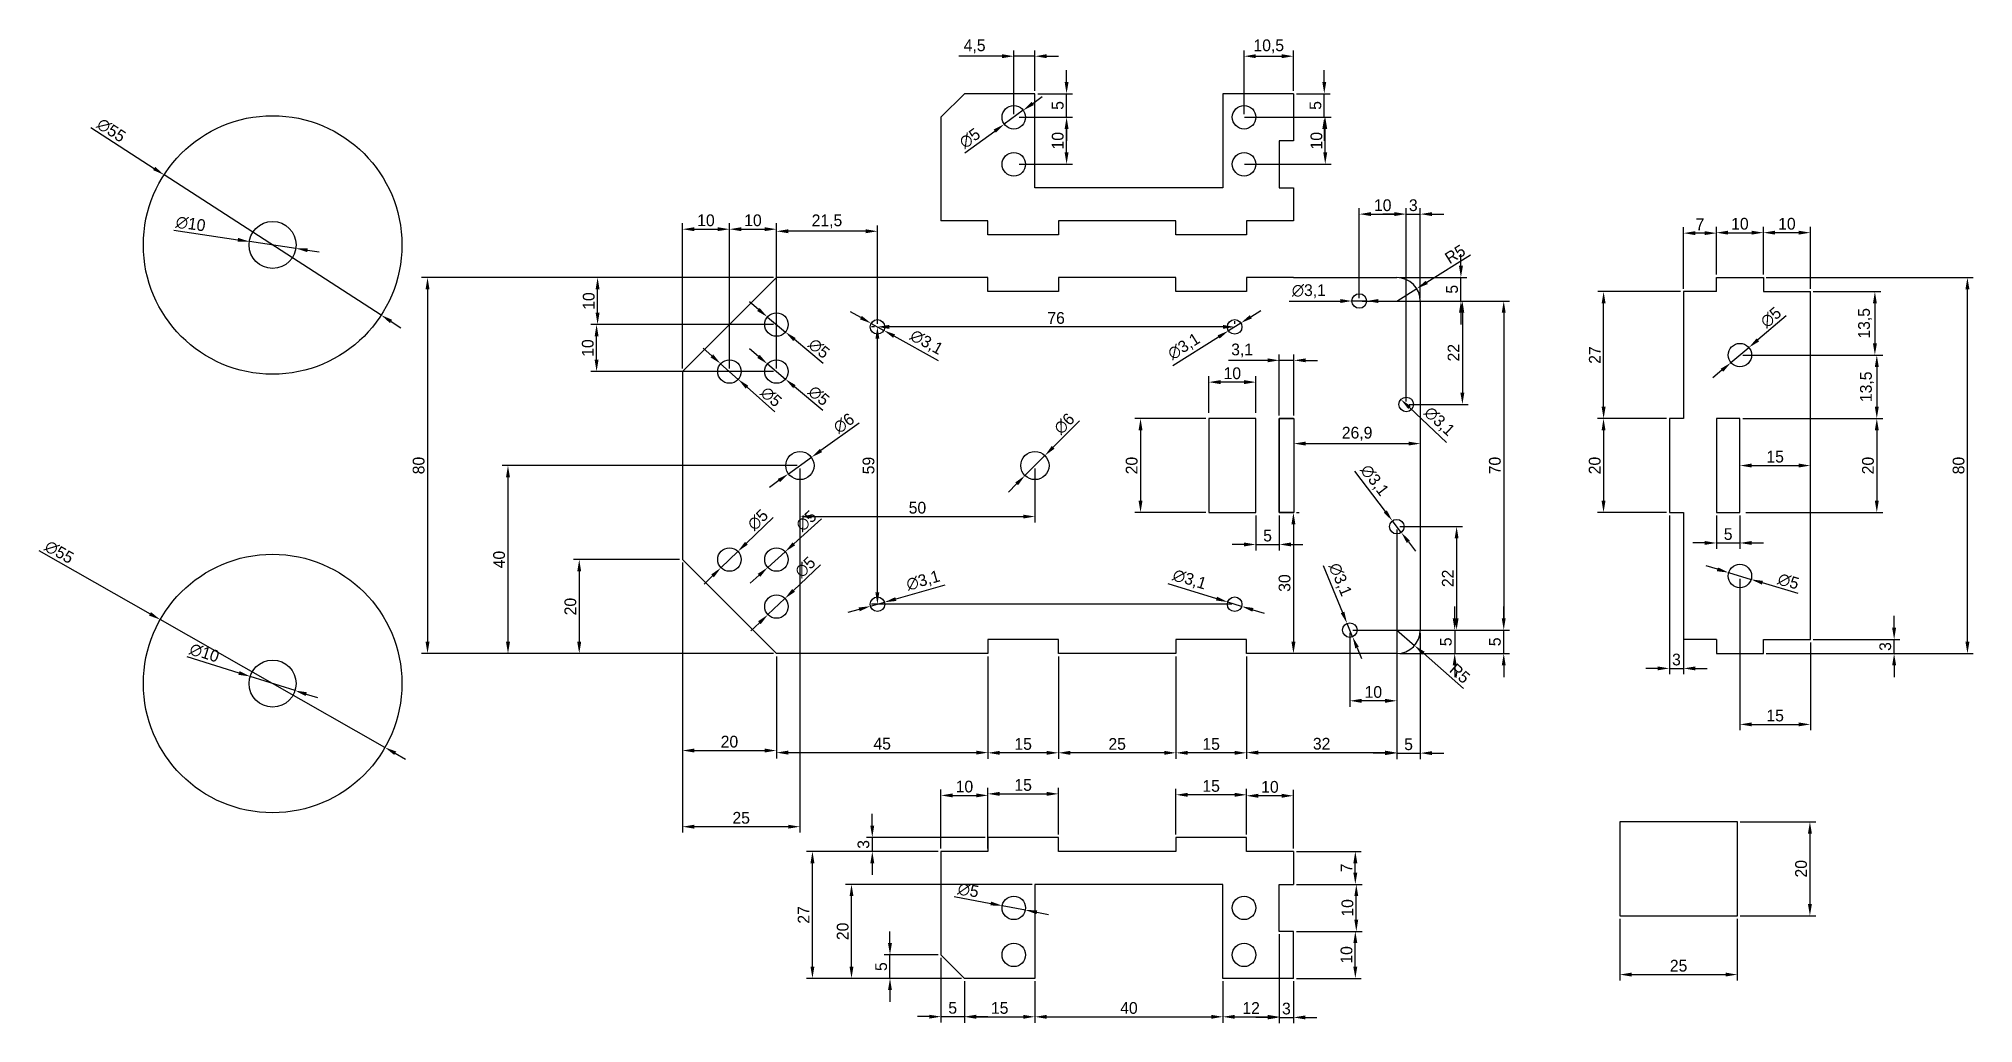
# Model space of a CAD drawing. Header units: millimetres. Extents: x -87 to 325, y -29 to 181.
import ezdxf

# ---------------------------------------------------------------- set-up
doc = ezdxf.new("R2010")
doc.units = ezdxf.units.MM
for name, color, linetype in [('base', 7, 'Continuous'), ('c_base', 4, 'Continuous'), ('c_lateral', 4, 'Continuous'), ('diametros', 4, 'Continuous'), ('laterales', 7, 'Continuous'), ('ruedas', 7, 'Continuous')]:
    doc.layers.add(name, color=color, linetype=linetype)
doc.dimstyles.new('ISO-25', dxfattribs={"dimtxt": 2.5, "dimasz": 2.5, "dimexe": 1.25, "dimexo": 0.625, "dimtad": 1, "dimtxsty": 'Standard', "dimcen": 2.5, "dimadec": 0, "dimazin": 0, "dimtfac": 1, "dimtmove": 0, "dimatfit": 3, "dimfxl": 1, "dimarcsym": 0})

msp = doc.modelspace()

# ---------------------------------------------------------------- blocks, each defined once
blk = doc.blocks.new('*D1')
at = {"layer": 'Defpoints', "color": 0}
for p in [(-42.15, 137.66), (-32.26, 136.19)]:
    blk.add_point(p, dxfattribs=at)
at = {"layer": 'diametros', "color": 0, "lineweight": -2}
for p, q in [((-58.21, 140.04), (-44.62, 138.03)), ((-32.26, 136.19), (-42.15, 137.66)), ((-29.78, 135.83), (-27.31, 135.46))]:
    blk.add_line(p, q, dxfattribs=at)
at = {"layer": 'diametros', "color": 0}
for points in [[(-44.56, 138.44), (-44.68, 137.61), (-42.15, 137.66)], [(-29.72, 136.24), (-29.84, 135.41), (-32.26, 136.19)]]:
    blk.add_solid(points, dxfattribs=at)
at = {"layer": 'diametros', "color": 0, "insert": (-54.64, 141.41), "char_height": 2.5, "attachment_point": 5, "rotation": 351.564}
blk.add_mtext('∅10', dxfattribs=at)
blk = doc.blocks.new('*D2')
at = {"layer": 'Defpoints', "color": 0}
for p in [(-41.97, 45.13), (-32.43, 42.13)]:
    blk.add_point(p, dxfattribs=at)
at = {"layer": 'diametros', "color": 0, "lineweight": -2}
for p, q in [((-55.46, 49.36), (-44.36, 45.88)), ((-32.43, 42.13), (-41.97, 45.13)), ((-30.05, 41.38), (-27.66, 40.63))]:
    blk.add_line(p, q, dxfattribs=at)
at = {"layer": 'diametros', "color": 0}
for points in [[(-44.23, 46.27), (-44.48, 45.48), (-41.97, 45.13)], [(-29.92, 41.78), (-30.17, 40.98), (-32.43, 42.13)]]:
    blk.add_solid(points, dxfattribs=at)
at = {"layer": 'diametros', "color": 0, "insert": (-51.72, 50.15), "char_height": 2.5, "attachment_point": 5, "rotation": 342.5691}
blk.add_mtext('∅10', dxfattribs=at)
blk = doc.blocks.new('*D3')
at = {"layer": 'Defpoints', "color": 0}
for p in [(90.01, 60.08), (92.99, 60.92)]:
    blk.add_point(p, dxfattribs=at)
at = {"layer": 'diametros', "color": 0, "lineweight": -2}
for p, q in [((105.82, 64.55), (95.4, 61.6)), ((87.6, 59.4), (85.2, 58.72)), ((90.01, 60.08), (92.99, 60.92))]:
    blk.add_line(p, q, dxfattribs=at)
at = {"layer": 'diametros', "color": 0}
for points in [[(95.28, 62), (95.51, 61.2), (92.99, 60.92)], [(87.49, 59.8), (87.72, 59), (90.01, 60.08)]]:
    blk.add_solid(points, dxfattribs=at)
at = {"layer": 'diametros', "color": 0, "insert": (101.24, 65.42), "char_height": 2.5, "attachment_point": 5, "rotation": 15.8009}
blk.add_mtext('∅3,1', dxfattribs=at)
blk = doc.blocks.new('*D4')
at = {"layer": 'Defpoints', "color": 0}
for p in [(166.02, 60.96), (168.98, 60.04)]:
    blk.add_point(p, dxfattribs=at)
at = {"layer": 'diametros', "color": 0, "lineweight": -2}
for p, q in [((153.28, 64.89), (163.63, 61.69)), ((168.98, 60.04), (166.02, 60.96)), ((171.37, 59.31), (173.76, 58.57))]:
    blk.add_line(p, q, dxfattribs=at)
at = {"layer": 'diametros', "color": 0}
for points in [[(163.75, 62.09), (163.51, 61.3), (166.02, 60.96)], [(171.49, 59.7), (171.25, 58.91), (168.98, 60.04)]]:
    blk.add_solid(points, dxfattribs=at)
at = {"layer": 'diametros', "color": 0, "insert": (157.87, 65.65), "char_height": 2.5, "attachment_point": 5, "rotation": 342.8414}
blk.add_mtext('∅3,1', dxfattribs=at)
blk = doc.blocks.new('*D5')
at = {"layer": 'Defpoints', "color": 0}
for p in [(168.81, 120.32), (166.19, 118.68)]:
    blk.add_point(p, dxfattribs=at)
at = {"layer": 'diametros', "color": 0, "lineweight": -2}
for p, q in [((168.81, 120.32), (166.19, 118.68)), ((170.93, 121.65), (173.05, 122.98)), ((154.33, 111.26), (164.07, 117.35))]:
    blk.add_line(p, q, dxfattribs=at)
at = {"layer": 'diametros', "color": 0}
for points in [[(170.71, 122), (171.15, 121.3), (168.81, 120.32)], [(163.85, 117.7), (164.29, 117), (166.19, 118.68)]]:
    blk.add_solid(points, dxfattribs=at)
at = {"layer": 'diametros', "color": 0, "insert": (156.76, 115.23), "char_height": 2.5, "attachment_point": 5, "rotation": 32.0445}
blk.add_mtext('∅3,1', dxfattribs=at)
blk = doc.blocks.new('*D6')
at = {"layer": 'Defpoints', "color": 0}
for p in [(90.14, 120.25), (92.86, 118.75)]:
    blk.add_point(p, dxfattribs=at)
at = {"layer": 'diametros', "color": 0, "lineweight": -2}
for p, q in [((87.96, 121.47), (85.77, 122.68)), ((90.14, 120.25), (92.86, 118.75)), ((104.51, 112.27), (95.04, 117.53))]:
    blk.add_line(p, q, dxfattribs=at)
at = {"layer": 'diametros', "color": 0}
for points in [[(88.16, 121.83), (87.76, 121.1), (90.14, 120.25)], [(95.24, 117.9), (94.84, 117.17), (92.86, 118.75)]]:
    blk.add_solid(points, dxfattribs=at)
at = {"layer": 'diametros', "color": 0, "insert": (101.88, 116.12), "char_height": 2.5, "attachment_point": 5, "rotation": 330.9525}
blk.add_mtext('∅3,1', dxfattribs=at)
blk = doc.blocks.new('*D7')
at = {"layer": 'Defpoints', "color": 0}
for p in [(77.44, 91.75), (72.56, 88.25)]:
    blk.add_point(p, dxfattribs=at)
at = {"layer": 'diametros', "color": 0, "lineweight": -2}
for p, q in [((87.63, 99.04), (79.47, 93.2)), ((72.56, 88.25), (77.44, 91.75)), ((70.53, 86.8), (68.49, 85.35))]:
    blk.add_line(p, q, dxfattribs=at)
at = {"layer": 'diametros', "color": 0}
for points in [[(79.23, 93.54), (79.72, 92.86), (77.44, 91.75)], [(70.28, 87.14), (70.77, 86.46), (72.56, 88.25)]]:
    blk.add_solid(points, dxfattribs=at)
at = {"layer": 'diametros', "color": 0, "insert": (84.34, 98.99), "char_height": 2.5, "attachment_point": 5, "rotation": 35.5764}
blk.add_mtext('∅6', dxfattribs=at)
blk = doc.blocks.new('*D8')
at = {"layer": 'c_base', "color": 0, "lineweight": -2}
for p, q in [((69.38, 130), (-5.49, 130)), ((-4.24, 127.5), (-4.24, 52.5)), ((69.38, 50), (-5.49, 50))]:
    blk.add_line(p, q, dxfattribs=at)
at = {"layer": 'c_base', "color": 0}
for points in [[(-4.66, 127.5), (-3.82, 127.5), (-4.24, 130)], [(-4.66, 52.5), (-3.82, 52.5), (-4.24, 50)]]:
    blk.add_solid(points, dxfattribs=at)
at = {"layer": 'Defpoints', "color": 0}
for p in [(70, 130), (-4.24, 50), (70, 50)]:
    blk.add_point(p, dxfattribs=at)
at = {"layer": 'c_base', "color": 0, "insert": (-6.12, 90), "char_height": 2.5, "attachment_point": 5, "rotation": 90}
blk.add_mtext('80', dxfattribs=at)
blk = doc.blocks.new('*D9')
at = {"layer": 'c_base', "color": 0, "lineweight": -2}
for p, q in [((50, 110.62), (50, 141.53)), ((52.5, 140.28), (57.5, 140.28)), ((60, 110.62), (60, 141.53))]:
    blk.add_line(p, q, dxfattribs=at)
at = {"layer": 'c_base', "color": 0}
for points in [[(52.5, 140.7), (52.5, 139.87), (50, 140.28)], [(57.5, 140.7), (57.5, 139.87), (60, 140.28)]]:
    blk.add_solid(points, dxfattribs=at)
at = {"layer": 'Defpoints', "color": 0}
for p in [(60, 140.28), (50, 110), (60, 110)]:
    blk.add_point(p, dxfattribs=at)
at = {"layer": 'c_base', "color": 0, "insert": (55, 142.16), "char_height": 2.5, "attachment_point": 5}
blk.add_mtext('10', dxfattribs=at)
blk = doc.blocks.new('*D10')
at = {"layer": 'c_base', "color": 0, "lineweight": -2}
for p, q in [((60, 110.62), (60, 141.53)), ((62.5, 140.28), (67.5, 140.28)), ((70, 110.62), (70, 141.53))]:
    blk.add_line(p, q, dxfattribs=at)
at = {"layer": 'c_base', "color": 0}
for points in [[(62.5, 140.7), (62.5, 139.87), (60, 140.28)], [(67.5, 140.7), (67.5, 139.87), (70, 140.28)]]:
    blk.add_solid(points, dxfattribs=at)
at = {"layer": 'Defpoints', "color": 0}
for p in [(70, 140.28), (60, 110), (70, 110)]:
    blk.add_point(p, dxfattribs=at)
at = {"layer": 'c_base', "color": 0, "insert": (65, 142.16), "char_height": 2.5, "attachment_point": 5}
blk.add_mtext('10', dxfattribs=at)
blk = doc.blocks.new('*D11')
at = {"layer": 'c_base', "color": 0, "lineweight": -2}
for p, q in [((74.38, 90), (11.63, 90)), ((12.88, 87.5), (12.88, 52.5)), ((69.38, 50), (11.63, 50))]:
    blk.add_line(p, q, dxfattribs=at)
at = {"layer": 'c_base', "color": 0}
for points in [[(12.46, 87.5), (13.3, 87.5), (12.88, 90)], [(12.46, 52.5), (13.3, 52.5), (12.88, 50)]]:
    blk.add_solid(points, dxfattribs=at)
at = {"layer": 'Defpoints', "color": 0}
for p in [(75, 90), (12.88, 50), (70, 50)]:
    blk.add_point(p, dxfattribs=at)
at = {"layer": 'c_base', "color": 0, "insert": (11, 70), "char_height": 2.5, "attachment_point": 5, "rotation": 90}
blk.add_mtext('40', dxfattribs=at)
blk = doc.blocks.new('*D12')
at = {"layer": 'c_base', "color": 0, "lineweight": -2}
for p, q in [((49.38, 70), (26.79, 70)), ((28.04, 67.5), (28.04, 52.5)), ((69.38, 50), (26.79, 50))]:
    blk.add_line(p, q, dxfattribs=at)
at = {"layer": 'c_base', "color": 0}
for points in [[(27.62, 67.5), (28.45, 67.5), (28.04, 70)], [(27.62, 52.5), (28.45, 52.5), (28.04, 50)]]:
    blk.add_solid(points, dxfattribs=at)
at = {"layer": 'Defpoints', "color": 0}
for p in [(50, 70), (28.04, 50), (70, 50)]:
    blk.add_point(p, dxfattribs=at)
at = {"layer": 'c_base', "color": 0, "insert": (26.16, 60), "char_height": 2.5, "attachment_point": 5, "rotation": 90}
blk.add_mtext('20', dxfattribs=at)
blk = doc.blocks.new('*D13')
at = {"layer": 'c_base', "color": 0, "lineweight": -2}
for p, q in [((50, 69.38), (50, 28.12)), ((70, 49.38), (70, 28.12)), ((52.5, 29.37), (67.5, 29.37))]:
    blk.add_line(p, q, dxfattribs=at)
at = {"layer": 'c_base', "color": 0}
for points in [[(52.5, 29.79), (52.5, 28.96), (50, 29.37)], [(67.5, 29.79), (67.5, 28.96), (70, 29.37)]]:
    blk.add_solid(points, dxfattribs=at)
at = {"layer": 'Defpoints', "color": 0}
for p in [(50, 70), (70, 50), (70, 29.37)]:
    blk.add_point(p, dxfattribs=at)
at = {"layer": 'c_base', "color": 0, "insert": (60, 31.25), "char_height": 2.5, "attachment_point": 5}
blk.add_mtext('20', dxfattribs=at)
blk = doc.blocks.new('*D14')
at = {"layer": 'c_base', "color": 0, "lineweight": -2}
for p, q in [((155, 49.38), (155, 27.64)), ((170, 49.38), (170, 27.64)), ((167.5, 28.89), (157.5, 28.89))]:
    blk.add_line(p, q, dxfattribs=at)
at = {"layer": 'c_base', "color": 0}
for points in [[(157.5, 29.3), (157.5, 28.47), (155, 28.89)], [(167.5, 29.3), (167.5, 28.47), (170, 28.89)]]:
    blk.add_solid(points, dxfattribs=at)
at = {"layer": 'Defpoints', "color": 0}
for p in [(155, 50), (170, 50), (155, 28.89)]:
    blk.add_point(p, dxfattribs=at)
at = {"layer": 'c_base', "color": 0, "insert": (162.5, 30.76), "char_height": 2.5, "attachment_point": 5}
blk.add_mtext('15', dxfattribs=at)
blk = doc.blocks.new('*D15')
at = {"layer": 'c_base', "color": 0, "lineweight": -2}
for p, q in [((130, 49.38), (130, 27.64)), ((155, 49.38), (155, 27.64)), ((152.5, 28.89), (132.5, 28.89))]:
    blk.add_line(p, q, dxfattribs=at)
at = {"layer": 'c_base', "color": 0}
for points in [[(132.5, 29.3), (132.5, 28.47), (130, 28.89)], [(152.5, 29.3), (152.5, 28.47), (155, 28.89)]]:
    blk.add_solid(points, dxfattribs=at)
at = {"layer": 'Defpoints', "color": 0}
for p in [(130, 50), (155, 50), (130, 28.89)]:
    blk.add_point(p, dxfattribs=at)
at = {"layer": 'c_base', "color": 0, "insert": (142.5, 30.76), "char_height": 2.5, "attachment_point": 5}
blk.add_mtext('25', dxfattribs=at)
blk = doc.blocks.new('*D16')
at = {"layer": 'c_base', "color": 0, "lineweight": -2}
for p, q in [((115, 49.38), (115, 27.64)), ((130, 49.38), (130, 27.64)), ((127.5, 28.89), (117.5, 28.89))]:
    blk.add_line(p, q, dxfattribs=at)
at = {"layer": 'c_base', "color": 0}
for points in [[(117.5, 29.3), (117.5, 28.47), (115, 28.89)], [(127.5, 29.3), (127.5, 28.47), (130, 28.89)]]:
    blk.add_solid(points, dxfattribs=at)
at = {"layer": 'Defpoints', "color": 0}
for p in [(115, 50), (130, 50), (115, 28.89)]:
    blk.add_point(p, dxfattribs=at)
at = {"layer": 'c_base', "color": 0, "insert": (122.5, 30.76), "char_height": 2.5, "attachment_point": 5}
blk.add_mtext('15', dxfattribs=at)
blk = doc.blocks.new('*D17')
at = {"layer": 'c_base', "color": 0, "lineweight": -2}
for p, q in [((69.38, 130), (30.69, 130)), ((31.94, 122.5), (31.94, 127.5)), ((69.38, 120), (30.69, 120))]:
    blk.add_line(p, q, dxfattribs=at)
at = {"layer": 'c_base', "color": 0}
for points in [[(31.53, 127.5), (32.36, 127.5), (31.94, 130)], [(31.53, 122.5), (32.36, 122.5), (31.94, 120)]]:
    blk.add_solid(points, dxfattribs=at)
at = {"layer": 'Defpoints', "color": 0}
for p in [(31.94, 130), (70, 130), (70, 120)]:
    blk.add_point(p, dxfattribs=at)
at = {"layer": 'c_base', "color": 0, "insert": (30.07, 125), "char_height": 2.5, "attachment_point": 5, "rotation": 90}
blk.add_mtext('10', dxfattribs=at)
blk = doc.blocks.new('*D18')
at = {"layer": 'c_base', "color": 0, "lineweight": -2}
for p, q in [((69.38, 120), (30.48, 120)), ((31.73, 112.5), (31.73, 117.5)), ((69.38, 110), (30.48, 110))]:
    blk.add_line(p, q, dxfattribs=at)
at = {"layer": 'c_base', "color": 0}
for points in [[(31.32, 117.5), (32.15, 117.5), (31.73, 120)], [(31.32, 112.5), (32.15, 112.5), (31.73, 110)]]:
    blk.add_solid(points, dxfattribs=at)
at = {"layer": 'Defpoints', "color": 0}
for p in [(31.73, 120), (70, 120), (70, 110)]:
    blk.add_point(p, dxfattribs=at)
at = {"layer": 'c_base', "color": 0, "insert": (29.86, 115), "char_height": 2.5, "attachment_point": 5, "rotation": 90}
blk.add_mtext('10', dxfattribs=at)
blk = doc.blocks.new('*D19')
at = {"layer": 'c_base', "color": 0, "lineweight": -2}
for p, q in [((75, 89.38), (75, 11.92)), ((50, 69.38), (50, 11.92)), ((72.5, 13.17), (52.5, 13.17))]:
    blk.add_line(p, q, dxfattribs=at)
at = {"layer": 'c_base', "color": 0}
for points in [[(52.5, 13.59), (52.5, 12.76), (50, 13.17)], [(72.5, 13.59), (72.5, 12.76), (75, 13.17)]]:
    blk.add_solid(points, dxfattribs=at)
at = {"layer": 'Defpoints', "color": 0}
for p in [(75, 90), (50, 70), (50, 13.17)]:
    blk.add_point(p, dxfattribs=at)
at = {"layer": 'c_base', "color": 0, "insert": (62.5, 15.05), "char_height": 2.5, "attachment_point": 5}
blk.add_mtext('25', dxfattribs=at)
blk = doc.blocks.new('*D20')
at = {"layer": 'c_base', "color": 0, "lineweight": -2}
for p, q in [((70, 130.63), (70, 141.09)), ((91.5, 120.12), (91.5, 141.09)), ((89, 139.84), (72.5, 139.84))]:
    blk.add_line(p, q, dxfattribs=at)
at = {"layer": 'c_base', "color": 0}
for points in [[(72.5, 140.26), (72.5, 139.43), (70, 139.84)], [(89, 140.26), (89, 139.43), (91.5, 139.84)]]:
    blk.add_solid(points, dxfattribs=at)
at = {"layer": 'Defpoints', "color": 0}
for p in [(70, 139.84), (70, 130), (91.5, 119.5)]:
    blk.add_point(p, dxfattribs=at)
at = {"layer": 'c_base', "color": 0, "insert": (80.75, 141.93), "char_height": 2.5, "attachment_point": 5}
blk.add_mtext('21,5', dxfattribs=at)
blk = doc.blocks.new('*D21')
at = {"layer": 'c_base', "color": 0, "lineweight": -2}
for p, q in [((91.5, 120.12), (91.5, 120.75)), ((165, 119.5), (94, 119.5)), ((167.5, 120.12), (167.5, 120.75))]:
    blk.add_line(p, q, dxfattribs=at)
at = {"layer": 'c_base', "color": 0}
for points in [[(94, 119.92), (94, 119.08), (91.5, 119.5)], [(165, 119.92), (165, 119.08), (167.5, 119.5)]]:
    blk.add_solid(points, dxfattribs=at)
at = {"layer": 'Defpoints', "color": 0}
for p in [(91.5, 119.5), (91.5, 119.5), (167.5, 119.5)]:
    blk.add_point(p, dxfattribs=at)
at = {"layer": 'c_base', "color": 0, "insert": (129.5, 121.38), "char_height": 2.5, "attachment_point": 5}
blk.add_mtext('76', dxfattribs=at)
blk = doc.blocks.new('*D22')
at = {"layer": 'c_base', "color": 0, "lineweight": -2}
for p, q in [((90.88, 119.5), (90.23, 119.5)), ((91.48, 63), (91.48, 117)), ((166.88, 60.5), (90.23, 60.5))]:
    blk.add_line(p, q, dxfattribs=at)
at = {"layer": 'c_base', "color": 0}
for points in [[(91.06, 117), (91.89, 117), (91.48, 119.5)], [(91.06, 63), (91.89, 63), (91.48, 60.5)]]:
    blk.add_solid(points, dxfattribs=at)
at = {"layer": 'Defpoints', "color": 0}
for p in [(91.48, 119.5), (91.5, 119.5), (167.5, 60.5)]:
    blk.add_point(p, dxfattribs=at)
at = {"layer": 'c_base', "color": 0, "insert": (89.6, 90), "char_height": 2.5, "attachment_point": 5, "rotation": 90}
blk.add_mtext('59', dxfattribs=at)
blk = doc.blocks.new('*D23')
at = {"layer": 'c_lateral', "color": 0, "lineweight": -2}
for p, q in [((105, -14.72), (105, -28.49)), ((110, -19.72), (110, -28.49)), ((102.5, -27.24), (100, -27.24)), ((105, -27.24), (110, -27.24)), ((112.5, -27.24), (115, -27.24))]:
    blk.add_line(p, q, dxfattribs=at)
at = {"layer": 'c_lateral', "color": 0}
for points in [[(102.5, -26.83), (102.5, -27.66), (105, -27.24)], [(112.5, -26.83), (112.5, -27.66), (110, -27.24)]]:
    blk.add_solid(points, dxfattribs=at)
at = {"layer": 'Defpoints', "color": 0}
for p in [(105, -14.1), (110, -19.1), (110, -27.24)]:
    blk.add_point(p, dxfattribs=at)
at = {"layer": 'c_lateral', "color": 0, "insert": (107.5, -25.37), "char_height": 2.5, "attachment_point": 5}
blk.add_mtext('5', dxfattribs=at)
blk = doc.blocks.new('*D24')
at = {"layer": 'c_lateral', "color": 0, "lineweight": -2}
for p, q in [((110, -19.72), (110, -28.52)), ((125, -19.72), (125, -28.52)), ((112.5, -27.27), (122.5, -27.27))]:
    blk.add_line(p, q, dxfattribs=at)
at = {"layer": 'c_lateral', "color": 0}
for points in [[(112.5, -26.86), (112.5, -27.69), (110, -27.27)], [(122.5, -26.86), (122.5, -27.69), (125, -27.27)]]:
    blk.add_solid(points, dxfattribs=at)
at = {"layer": 'Defpoints', "color": 0}
for p in [(110, -19.1), (125, -19.1), (125, -27.27)]:
    blk.add_point(p, dxfattribs=at)
at = {"layer": 'c_lateral', "color": 0, "insert": (117.5, -25.4), "char_height": 2.5, "attachment_point": 5}
blk.add_mtext('15', dxfattribs=at)
blk = doc.blocks.new('*D25')
at = {"layer": 'c_lateral', "color": 0, "lineweight": -2}
for p, q in [((125, -19.72), (125, -28.52)), ((165, -19.72), (165, -28.52)), ((127.5, -27.27), (162.5, -27.27))]:
    blk.add_line(p, q, dxfattribs=at)
at = {"layer": 'c_lateral', "color": 0}
for points in [[(127.5, -26.86), (127.5, -27.69), (125, -27.27)], [(162.5, -26.86), (162.5, -27.69), (165, -27.27)]]:
    blk.add_solid(points, dxfattribs=at)
at = {"layer": 'Defpoints', "color": 0}
for p in [(125, -19.1), (165, -19.1), (165, -27.27)]:
    blk.add_point(p, dxfattribs=at)
at = {"layer": 'c_lateral', "color": 0, "insert": (145, -25.4), "char_height": 2.5, "attachment_point": 5}
blk.add_mtext('40', dxfattribs=at)
blk = doc.blocks.new('*D26')
at = {"layer": 'c_lateral', "color": 0, "lineweight": -2}
for p, q in [((177, -9.72), (177, -28.52)), ((165, -19.72), (165, -28.52)), ((167.5, -27.27), (174.5, -27.27))]:
    blk.add_line(p, q, dxfattribs=at)
at = {"layer": 'c_lateral', "color": 0}
for points in [[(167.5, -26.86), (167.5, -27.69), (165, -27.27)], [(174.5, -26.86), (174.5, -27.69), (177, -27.27)]]:
    blk.add_solid(points, dxfattribs=at)
at = {"layer": 'Defpoints', "color": 0}
for p in [(177, -9.1), (165, -19.1), (177, -27.27)]:
    blk.add_point(p, dxfattribs=at)
at = {"layer": 'c_lateral', "color": 0, "insert": (171, -25.4), "char_height": 2.5, "attachment_point": 5}
blk.add_mtext('12', dxfattribs=at)
blk = doc.blocks.new('*D27')
at = {"layer": 'c_lateral', "color": 0, "lineweight": -2}
for p, q in [((177, -9.72), (177, -28.65)), ((180, -19.72), (180, -28.65)), ((174.5, -27.4), (172, -27.4)), ((177, -27.4), (180, -27.4)), ((182.5, -27.4), (185, -27.4))]:
    blk.add_line(p, q, dxfattribs=at)
at = {"layer": 'c_lateral', "color": 0}
for points in [[(174.5, -26.99), (174.5, -27.82), (177, -27.4)], [(182.5, -26.99), (182.5, -27.82), (180, -27.4)]]:
    blk.add_solid(points, dxfattribs=at)
at = {"layer": 'Defpoints', "color": 0}
for p in [(177, -9.1), (180, -19.1), (180, -27.4)]:
    blk.add_point(p, dxfattribs=at)
at = {"layer": 'c_lateral', "color": 0, "insert": (178.5, -25.53), "char_height": 2.5, "attachment_point": 5}
blk.add_mtext('3', dxfattribs=at)
blk = doc.blocks.new('*D28')
at = {"layer": 'c_lateral', "color": 0, "lineweight": -2}
for p, q in [((94.16, -11.6), (94.16, -9.1)), ((104.38, -14.1), (92.91, -14.1)), ((94.16, -19.1), (94.16, -14.1)), ((109.38, -19.1), (92.91, -19.1)), ((94.16, -21.6), (94.16, -24.1))]:
    blk.add_line(p, q, dxfattribs=at)
at = {"layer": 'c_lateral', "color": 0}
for points in [[(93.74, -11.6), (94.57, -11.6), (94.16, -14.1)], [(93.74, -21.6), (94.57, -21.6), (94.16, -19.1)]]:
    blk.add_solid(points, dxfattribs=at)
at = {"layer": 'Defpoints', "color": 0}
for p in [(94.16, -14.1), (105, -14.1), (110, -19.1)]:
    blk.add_point(p, dxfattribs=at)
at = {"layer": 'c_lateral', "color": 0, "insert": (92.28, -16.6), "char_height": 2.5, "attachment_point": 5, "rotation": 90}
blk.add_mtext('5', dxfattribs=at)
blk = doc.blocks.new('*D29')
at = {"layer": 'c_lateral', "color": 0, "lineweight": -2}
for p, q in [((124.38, 0.9), (84.72, 0.9)), ((85.97, -16.6), (85.97, -1.6)), ((109.38, -19.1), (84.72, -19.1))]:
    blk.add_line(p, q, dxfattribs=at)
at = {"layer": 'c_lateral', "color": 0}
for points in [[(85.56, -1.6), (86.39, -1.6), (85.97, 0.9)], [(85.56, -16.6), (86.39, -16.6), (85.97, -19.1)]]:
    blk.add_solid(points, dxfattribs=at)
at = {"layer": 'Defpoints', "color": 0}
for p in [(85.97, 0.9), (125, 0.9), (110, -19.1)]:
    blk.add_point(p, dxfattribs=at)
at = {"layer": 'c_lateral', "color": 0, "insert": (84.1, -9.1), "char_height": 2.5, "attachment_point": 5, "rotation": 90}
blk.add_mtext('20', dxfattribs=at)
blk = doc.blocks.new('*D30')
at = {"layer": 'c_lateral', "color": 0, "lineweight": -2}
for p, q in [((104.38, 7.9), (76.41, 7.9)), ((77.66, -16.6), (77.66, 5.4)), ((109.38, -19.1), (76.41, -19.1))]:
    blk.add_line(p, q, dxfattribs=at)
at = {"layer": 'c_lateral', "color": 0}
for points in [[(77.24, 5.4), (78.08, 5.4), (77.66, 7.9)], [(77.24, -16.6), (78.08, -16.6), (77.66, -19.1)]]:
    blk.add_solid(points, dxfattribs=at)
at = {"layer": 'Defpoints', "color": 0}
for p in [(77.66, 7.9), (105, 7.9), (110, -19.1)]:
    blk.add_point(p, dxfattribs=at)
at = {"layer": 'c_lateral', "color": 0, "insert": (75.78, -5.6), "char_height": 2.5, "attachment_point": 5, "rotation": 90}
blk.add_mtext('27', dxfattribs=at)
blk = doc.blocks.new('*D31')
at = {"layer": 'c_lateral', "color": 0, "lineweight": -2}
for p, q in [((90.39, 13.4), (90.39, 15.9)), ((114.38, 10.9), (89.14, 10.9)), ((90.39, 10.9), (90.39, 7.9)), ((104.38, 7.9), (89.14, 7.9)), ((90.39, 5.4), (90.39, 2.9))]:
    blk.add_line(p, q, dxfattribs=at)
at = {"layer": 'c_lateral', "color": 0}
for points in [[(89.98, 13.4), (90.81, 13.4), (90.39, 10.9)], [(89.98, 5.4), (90.81, 5.4), (90.39, 7.9)]]:
    blk.add_solid(points, dxfattribs=at)
at = {"layer": 'Defpoints', "color": 0}
for p in [(115, 10.9), (90.39, 7.9), (105, 7.9)]:
    blk.add_point(p, dxfattribs=at)
at = {"layer": 'c_lateral', "color": 0, "insert": (88.52, 9.4), "char_height": 2.5, "attachment_point": 5, "rotation": 90}
blk.add_mtext('3', dxfattribs=at)
blk = doc.blocks.new('*D32')
at = {"layer": 'c_lateral', "color": 0, "lineweight": -2}
for p, q in [((180.62, -9.1), (194.42, -9.1)), ((193.17, -16.6), (193.17, -11.6)), ((180.62, -19.1), (194.42, -19.1))]:
    blk.add_line(p, q, dxfattribs=at)
at = {"layer": 'c_lateral', "color": 0}
for points in [[(192.75, -11.6), (193.59, -11.6), (193.17, -9.1)], [(192.75, -16.6), (193.59, -16.6), (193.17, -19.1)]]:
    blk.add_solid(points, dxfattribs=at)
at = {"layer": 'Defpoints', "color": 0}
for p in [(180, -9.1), (193.17, -9.1), (180, -19.1)]:
    blk.add_point(p, dxfattribs=at)
at = {"layer": 'c_lateral', "color": 0, "insert": (191.3, -14.1), "char_height": 2.5, "attachment_point": 5, "rotation": 90}
blk.add_mtext('10', dxfattribs=at)
blk = doc.blocks.new('*D33')
at = {"layer": 'c_lateral', "color": 0, "lineweight": -2}
for p, q in [((180.62, 0.9), (194.63, 0.9)), ((193.38, -6.6), (193.38, -1.6)), ((180.62, -9.1), (194.63, -9.1))]:
    blk.add_line(p, q, dxfattribs=at)
at = {"layer": 'c_lateral', "color": 0}
for points in [[(192.96, -1.6), (193.79, -1.6), (193.38, 0.9)], [(192.96, -6.6), (193.79, -6.6), (193.38, -9.1)]]:
    blk.add_solid(points, dxfattribs=at)
at = {"layer": 'Defpoints', "color": 0}
for p in [(180, 0.9), (193.38, 0.9), (180, -9.1)]:
    blk.add_point(p, dxfattribs=at)
at = {"layer": 'c_lateral', "color": 0, "insert": (191.5, -4.1), "char_height": 2.5, "attachment_point": 5, "rotation": 90}
blk.add_mtext('10', dxfattribs=at)
blk = doc.blocks.new('*D34')
at = {"layer": 'c_lateral', "color": 0, "lineweight": -2}
for p, q in [((180.62, 7.9), (194.42, 7.9)), ((193.17, 3.4), (193.17, 5.4)), ((180.62, 0.9), (194.42, 0.9))]:
    blk.add_line(p, q, dxfattribs=at)
at = {"layer": 'c_lateral', "color": 0}
for points in [[(192.75, 5.4), (193.59, 5.4), (193.17, 7.9)], [(192.75, 3.4), (193.59, 3.4), (193.17, 0.9)]]:
    blk.add_solid(points, dxfattribs=at)
at = {"layer": 'Defpoints', "color": 0}
for p in [(180, 7.9), (193.17, 7.9), (180, 0.9)]:
    blk.add_point(p, dxfattribs=at)
at = {"layer": 'c_lateral', "color": 0, "insert": (191.3, 4.4), "char_height": 2.5, "attachment_point": 5, "rotation": 90}
blk.add_mtext('7', dxfattribs=at)
blk = doc.blocks.new('*D35')
at = {"layer": 'c_lateral', "color": 0, "lineweight": -2}
for p, q in [((115, 11.53), (115, 21.41)), ((130, 11.53), (130, 21.41)), ((117.5, 20.16), (127.5, 20.16))]:
    blk.add_line(p, q, dxfattribs=at)
at = {"layer": 'c_lateral', "color": 0}
for points in [[(117.5, 20.58), (117.5, 19.74), (115, 20.16)], [(127.5, 20.58), (127.5, 19.74), (130, 20.16)]]:
    blk.add_solid(points, dxfattribs=at)
at = {"layer": 'Defpoints', "color": 0}
for p in [(130, 20.16), (115, 10.9), (130, 10.9)]:
    blk.add_point(p, dxfattribs=at)
at = {"layer": 'c_lateral', "color": 0, "insert": (122.5, 22.04), "char_height": 2.5, "attachment_point": 5}
blk.add_mtext('15', dxfattribs=at)
blk = doc.blocks.new('*D36')
at = {"layer": 'c_lateral', "color": 0, "lineweight": -2}
for p, q in [((155, 11.53), (155, 21.21)), ((170, 11.53), (170, 21.21)), ((167.5, 19.96), (157.5, 19.96))]:
    blk.add_line(p, q, dxfattribs=at)
at = {"layer": 'c_lateral', "color": 0}
for points in [[(157.5, 20.37), (157.5, 19.54), (155, 19.96)], [(167.5, 20.37), (167.5, 19.54), (170, 19.96)]]:
    blk.add_solid(points, dxfattribs=at)
at = {"layer": 'Defpoints', "color": 0}
for p in [(155, 19.96), (155, 10.9), (170, 10.9)]:
    blk.add_point(p, dxfattribs=at)
at = {"layer": 'c_lateral', "color": 0, "insert": (162.5, 21.83), "char_height": 2.5, "attachment_point": 5}
blk.add_mtext('15', dxfattribs=at)
blk = doc.blocks.new('*D37')
at = {"layer": 'c_lateral', "color": 0, "lineweight": -2}
for p, q in [((170, 11.53), (170, 21)), ((180, 8.53), (180, 21)), ((177.5, 19.75), (172.5, 19.75))]:
    blk.add_line(p, q, dxfattribs=at)
at = {"layer": 'c_lateral', "color": 0}
for points in [[(172.5, 20.17), (172.5, 19.33), (170, 19.75)], [(177.5, 20.17), (177.5, 19.33), (180, 19.75)]]:
    blk.add_solid(points, dxfattribs=at)
at = {"layer": 'Defpoints', "color": 0}
for p in [(170, 19.75), (170, 10.9), (180, 7.9)]:
    blk.add_point(p, dxfattribs=at)
at = {"layer": 'c_lateral', "color": 0, "insert": (175, 21.63), "char_height": 2.5, "attachment_point": 5}
blk.add_mtext('10', dxfattribs=at)
blk = doc.blocks.new('*D38')
at = {"layer": 'c_lateral', "color": 0, "lineweight": -2}
for p, q in [((131.73, 171.6), (131.73, 174.1)), ((125.62, 169.1), (132.98, 169.1)), ((131.73, 164.1), (131.73, 169.1)), ((121.62, 164.1), (132.98, 164.1)), ((131.73, 161.6), (131.73, 159.1))]:
    blk.add_line(p, q, dxfattribs=at)
at = {"layer": 'c_lateral', "color": 0}
for points in [[(131.32, 171.6), (132.15, 171.6), (131.73, 169.1)], [(131.32, 161.6), (132.15, 161.6), (131.73, 164.1)]]:
    blk.add_solid(points, dxfattribs=at)
at = {"layer": 'Defpoints', "color": 0}
for p in [(125, 169.1), (131.73, 169.1), (121, 164.1)]:
    blk.add_point(p, dxfattribs=at)
at = {"layer": 'c_lateral', "color": 0, "insert": (129.86, 166.6), "char_height": 2.5, "attachment_point": 5, "rotation": 90}
blk.add_mtext('5', dxfattribs=at)
blk = doc.blocks.new('*D39')
at = {"layer": 'c_lateral', "color": 0, "lineweight": -2}
for p, q in [((121.62, 164.1), (132.98, 164.1)), ((131.73, 156.6), (131.73, 161.6)), ((121.62, 154.1), (132.98, 154.1))]:
    blk.add_line(p, q, dxfattribs=at)
at = {"layer": 'c_lateral', "color": 0}
for points in [[(131.32, 161.6), (132.15, 161.6), (131.73, 164.1)], [(131.32, 156.6), (132.15, 156.6), (131.73, 154.1)]]:
    blk.add_solid(points, dxfattribs=at)
at = {"layer": 'Defpoints', "color": 0}
for p in [(121, 164.1), (131.73, 164.1), (121, 154.1)]:
    blk.add_point(p, dxfattribs=at)
at = {"layer": 'c_lateral', "color": 0, "insert": (129.86, 159.1), "char_height": 2.5, "attachment_point": 5, "rotation": 90}
blk.add_mtext('10', dxfattribs=at)
blk = doc.blocks.new('*D40')
at = {"layer": 'c_lateral', "color": 0, "lineweight": -2}
for p, q in [((186.56, 171.6), (186.56, 174.1)), ((180.62, 169.1), (187.81, 169.1)), ((186.56, 164.1), (186.56, 169.1)), ((169.62, 164.1), (187.81, 164.1)), ((186.56, 161.6), (186.56, 159.1))]:
    blk.add_line(p, q, dxfattribs=at)
at = {"layer": 'c_lateral', "color": 0}
for points in [[(186.15, 171.6), (186.98, 171.6), (186.56, 169.1)], [(186.15, 161.6), (186.98, 161.6), (186.56, 164.1)]]:
    blk.add_solid(points, dxfattribs=at)
at = {"layer": 'Defpoints', "color": 0}
for p in [(180, 169.1), (186.56, 169.1), (169, 164.1)]:
    blk.add_point(p, dxfattribs=at)
at = {"layer": 'c_lateral', "color": 0, "insert": (184.69, 166.6), "char_height": 2.5, "attachment_point": 5, "rotation": 90}
blk.add_mtext('5', dxfattribs=at)
blk = doc.blocks.new('*D41')
at = {"layer": 'c_lateral', "color": 0, "lineweight": -2}
for p, q in [((169.62, 164.1), (188.02, 164.1)), ((186.77, 156.6), (186.77, 161.6)), ((169.62, 154.1), (188.02, 154.1))]:
    blk.add_line(p, q, dxfattribs=at)
at = {"layer": 'c_lateral', "color": 0}
for points in [[(186.36, 161.6), (187.19, 161.6), (186.77, 164.1)], [(186.36, 156.6), (187.19, 156.6), (186.77, 154.1)]]:
    blk.add_solid(points, dxfattribs=at)
at = {"layer": 'Defpoints', "color": 0}
for p in [(169, 164.1), (186.77, 164.1), (169, 154.1)]:
    blk.add_point(p, dxfattribs=at)
at = {"layer": 'c_lateral', "color": 0, "insert": (184.9, 159.1), "char_height": 2.5, "attachment_point": 5, "rotation": 90}
blk.add_mtext('10', dxfattribs=at)
blk = doc.blocks.new('*D42')
at = {"layer": 'c_lateral', "color": 0, "lineweight": -2}
for p, q in [((307.81, 55.5), (307.81, 58)), ((280.62, 50), (309.06, 50)), ((290.62, 53), (309.06, 53)), ((307.81, 50), (307.81, 53)), ((307.81, 47.5), (307.81, 45))]:
    blk.add_line(p, q, dxfattribs=at)
at = {"layer": 'c_lateral', "color": 0}
for points in [[(307.39, 55.5), (308.23, 55.5), (307.81, 53)], [(307.39, 47.5), (308.23, 47.5), (307.81, 50)]]:
    blk.add_solid(points, dxfattribs=at)
at = {"layer": 'Defpoints', "color": 0}
for p in [(280, 50), (290, 53), (307.81, 53)]:
    blk.add_point(p, dxfattribs=at)
at = {"layer": 'c_lateral', "color": 0, "insert": (305.94, 51.5), "char_height": 2.5, "attachment_point": 5, "rotation": 90}
blk.add_mtext('3', dxfattribs=at)
blk = doc.blocks.new('*D43')
at = {"layer": 'c_lateral', "color": 0, "lineweight": -2}
for p, q in [((270, 131.25), (270, 140.79)), ((280, 131.25), (280, 140.79)), ((272.5, 139.54), (277.5, 139.54))]:
    blk.add_line(p, q, dxfattribs=at)
at = {"layer": 'c_lateral', "color": 0}
for points in [[(272.5, 139.96), (272.5, 139.13), (270, 139.54)], [(277.5, 139.96), (277.5, 139.13), (280, 139.54)]]:
    blk.add_solid(points, dxfattribs=at)
at = {"layer": 'Defpoints', "color": 0}
for p in [(280, 139.54), (270, 130.62), (280, 130.62)]:
    blk.add_point(p, dxfattribs=at)
at = {"layer": 'c_lateral', "color": 0, "insert": (275, 141.42), "char_height": 2.5, "attachment_point": 5}
blk.add_mtext('10', dxfattribs=at)
blk = doc.blocks.new('*D44')
at = {"layer": 'c_lateral', "color": 0, "lineweight": -2}
for p, q in [((280, 130.62), (280, 140.79)), ((290, 127.62), (290, 140.79)), ((287.5, 139.54), (282.5, 139.54))]:
    blk.add_line(p, q, dxfattribs=at)
at = {"layer": 'c_lateral', "color": 0}
for points in [[(282.5, 139.96), (282.5, 139.13), (280, 139.54)], [(287.5, 139.96), (287.5, 139.13), (290, 139.54)]]:
    blk.add_solid(points, dxfattribs=at)
at = {"layer": 'Defpoints', "color": 0}
for p in [(280, 139.54), (280, 130), (290, 127)]:
    blk.add_point(p, dxfattribs=at)
at = {"layer": 'c_lateral', "color": 0, "insert": (285, 141.42), "char_height": 2.5, "attachment_point": 5}
blk.add_mtext('10', dxfattribs=at)
blk = doc.blocks.new('*D45')
at = {"layer": 'c_lateral', "color": 0, "lineweight": -2}
for p, q in [((280.62, 130), (324.66, 130)), ((323.41, 52.5), (323.41, 127.5)), ((280.62, 50), (324.66, 50))]:
    blk.add_line(p, q, dxfattribs=at)
at = {"layer": 'c_lateral', "color": 0}
for points in [[(322.99, 127.5), (323.83, 127.5), (323.41, 130)], [(322.99, 52.5), (323.83, 52.5), (323.41, 50)]]:
    blk.add_solid(points, dxfattribs=at)
at = {"layer": 'Defpoints', "color": 0}
for p in [(280, 130), (323.41, 130), (280, 50)]:
    blk.add_point(p, dxfattribs=at)
at = {"layer": 'c_lateral', "color": 0, "insert": (321.53, 90), "char_height": 2.5, "attachment_point": 5, "rotation": 90}
blk.add_mtext('80', dxfattribs=at)
blk = doc.blocks.new('*D46')
at = {"layer": 'Defpoints', "color": 0}
for p in [(68.19, 58.28), (71.81, 61.72)]:
    blk.add_point(p, dxfattribs=at)
at = {"layer": 'diametros', "color": 0, "lineweight": -2}
for p, q in [((79.37, 68.89), (73.63, 63.44)), ((68.19, 58.28), (71.81, 61.72)), ((66.37, 56.56), (64.56, 54.84))]:
    blk.add_line(p, q, dxfattribs=at)
at = {"layer": 'diametros', "color": 0}
for points in [[(73.34, 63.74), (73.92, 63.14), (71.81, 61.72)], [(66.08, 56.86), (66.66, 56.26), (68.19, 58.28)]]:
    blk.add_solid(points, dxfattribs=at)
at = {"layer": 'diametros', "color": 0, "insert": (76.12, 68.38), "char_height": 2.5, "attachment_point": 5, "rotation": 43.4681}
blk.add_mtext('∅5', dxfattribs=at)
blk = doc.blocks.new('*D47')
at = {"layer": 'Defpoints', "color": 0}
for p in [(71.86, 71.67), (68.14, 68.33)]:
    blk.add_point(p, dxfattribs=at)
at = {"layer": 'diametros', "color": 0, "lineweight": -2}
for p, q in [((79.59, 78.65), (73.71, 73.35)), ((68.14, 68.33), (71.86, 71.67)), ((66.29, 66.65), (64.43, 64.98))]:
    blk.add_line(p, q, dxfattribs=at)
at = {"layer": 'diametros', "color": 0}
for points in [[(73.43, 73.66), (73.99, 73.04), (71.86, 71.67)], [(66.01, 66.96), (66.57, 66.34), (68.14, 68.33)]]:
    blk.add_solid(points, dxfattribs=at)
at = {"layer": 'diametros', "color": 0, "insert": (76.33, 78.23), "char_height": 2.5, "attachment_point": 5, "rotation": 42.0399}
blk.add_mtext('∅5', dxfattribs=at)
blk = doc.blocks.new('*D48')
at = {"layer": 'Defpoints', "color": 0}
for p in [(61.8, 71.73), (58.2, 68.27)]:
    blk.add_point(p, dxfattribs=at)
at = {"layer": 'diametros', "color": 0, "lineweight": -2}
for p, q in [((69.3, 78.96), (63.6, 73.47)), ((58.2, 68.27), (61.8, 71.73)), ((56.4, 66.53), (54.6, 64.8))]:
    blk.add_line(p, q, dxfattribs=at)
at = {"layer": 'diametros', "color": 0}
for points in [[(63.31, 73.77), (63.89, 73.17), (61.8, 71.73)], [(56.11, 66.83), (56.69, 66.23), (58.2, 68.27)]]:
    blk.add_solid(points, dxfattribs=at)
at = {"layer": 'diametros', "color": 0, "insert": (66.05, 78.43), "char_height": 2.5, "attachment_point": 5, "rotation": 43.9433}
blk.add_mtext('∅5', dxfattribs=at)
blk = doc.blocks.new('*D49')
at = {"layer": 'Defpoints', "color": 0}
for p in [(68.09, 111.61), (71.91, 108.39)]:
    blk.add_point(p, dxfattribs=at)
at = {"layer": 'diametros', "color": 0, "lineweight": -2}
for p, q in [((66.18, 113.22), (64.26, 114.83)), ((68.09, 111.61), (71.91, 108.39)), ((79.88, 101.68), (73.82, 106.78))]:
    blk.add_line(p, q, dxfattribs=at)
at = {"layer": 'diametros', "color": 0}
for points in [[(66.44, 113.54), (65.91, 112.9), (68.09, 111.61)], [(74.09, 107.1), (73.56, 106.46), (71.91, 108.39)]]:
    blk.add_solid(points, dxfattribs=at)
at = {"layer": 'diametros', "color": 0, "insert": (79.01, 104.86), "char_height": 2.5, "attachment_point": 5, "rotation": 319.8821}
blk.add_mtext('∅5', dxfattribs=at)
blk = doc.blocks.new('*D50')
at = {"layer": 'Defpoints', "color": 0}
for p in [(68.08, 121.6), (71.92, 118.4)]:
    blk.add_point(p, dxfattribs=at)
at = {"layer": 'diametros', "color": 0, "lineweight": -2}
for p, q in [((66.16, 123.2), (64.24, 124.8)), ((68.08, 121.6), (71.92, 118.4)), ((79.93, 111.74), (73.84, 116.8))]:
    blk.add_line(p, q, dxfattribs=at)
at = {"layer": 'diametros', "color": 0}
for points in [[(66.42, 123.52), (65.89, 122.88), (68.08, 121.6)], [(74.11, 117.12), (73.58, 116.48), (71.92, 118.4)]]:
    blk.add_solid(points, dxfattribs=at)
at = {"layer": 'diametros', "color": 0, "insert": (79.05, 114.91), "char_height": 2.5, "attachment_point": 5, "rotation": 320.222}
blk.add_mtext('∅5', dxfattribs=at)
blk = doc.blocks.new('*D51')
at = {"layer": 'Defpoints', "color": 0}
for p in [(58.13, 111.66), (61.87, 108.34)]:
    blk.add_point(p, dxfattribs=at)
at = {"layer": 'diametros', "color": 0, "lineweight": -2}
for p, q in [((56.26, 113.32), (54.4, 114.99)), ((58.13, 111.66), (61.87, 108.34)), ((69.65, 101.41), (63.74, 106.68))]:
    blk.add_line(p, q, dxfattribs=at)
at = {"layer": 'diametros', "color": 0}
for points in [[(56.54, 113.64), (55.99, 113.01), (58.13, 111.66)], [(64.01, 106.99), (63.46, 106.36), (61.87, 108.34)]]:
    blk.add_solid(points, dxfattribs=at)
at = {"layer": 'diametros', "color": 0, "insert": (68.87, 104.61), "char_height": 2.5, "attachment_point": 5, "rotation": 318.3349}
blk.add_mtext('∅5', dxfattribs=at)
blk = doc.blocks.new('*D52')
at = {"layer": 'Defpoints', "color": 0}
for p in [(122.52, 165.57), (118.48, 162.62)]:
    blk.add_point(p, dxfattribs=at)
at = {"layer": 'diametros', "color": 0, "lineweight": -2}
for p, q in [((122.52, 165.57), (118.48, 162.62)), ((124.54, 167.04), (126.56, 168.51)), ((110.06, 156.5), (116.46, 161.15))]:
    blk.add_line(p, q, dxfattribs=at)
at = {"layer": 'diametros', "color": 0}
for points in [[(124.3, 167.37), (124.79, 166.7), (122.52, 165.57)], [(116.21, 161.49), (116.7, 160.82), (118.48, 162.62)]]:
    blk.add_solid(points, dxfattribs=at)
at = {"layer": 'diametros', "color": 0, "insert": (111.14, 159.61), "char_height": 2.5, "attachment_point": 5, "rotation": 36.0401}
blk.add_mtext('∅5', dxfattribs=at)
blk = doc.blocks.new('*D53')
at = {"layer": 'Defpoints', "color": 0}
for p in [(118.04, -3.63), (122.96, -4.56)]:
    blk.add_point(p, dxfattribs=at)
at = {"layer": 'diametros', "color": 0, "lineweight": -2}
for p, q in [((107.81, -1.7), (115.59, -3.17)), ((122.96, -4.56), (118.04, -3.63)), ((125.41, -5.02), (127.87, -5.49))]:
    blk.add_line(p, q, dxfattribs=at)
at = {"layer": 'diametros', "color": 0}
for points in [[(115.66, -2.76), (115.51, -3.58), (118.04, -3.63)], [(125.49, -4.61), (125.34, -5.43), (122.96, -4.56)]]:
    blk.add_solid(points, dxfattribs=at)
at = {"layer": 'diametros', "color": 0, "insert": (110.82, -0.36), "char_height": 2.5, "attachment_point": 5, "rotation": 349.3141}
blk.add_mtext('∅5', dxfattribs=at)
blk = doc.blocks.new('*D54')
at = {"layer": 'c_lateral', "color": 0, "lineweight": -2}
for p, q in [((118, 177.08), (108.83, 177.08)), ((120.5, 164.72), (120.5, 178.33)), ((125, 177.08), (120.5, 177.08)), ((125, 169.72), (125, 178.33)), ((127.5, 177.08), (130, 177.08))]:
    blk.add_line(p, q, dxfattribs=at)
at = {"layer": 'c_lateral', "color": 0}
for points in [[(118, 177.5), (118, 176.67), (120.5, 177.08)], [(127.5, 177.5), (127.5, 176.67), (125, 177.08)]]:
    blk.add_solid(points, dxfattribs=at)
at = {"layer": 'Defpoints', "color": 0}
for p in [(120.5, 177.08), (125, 169.1), (120.5, 164.1)]:
    blk.add_point(p, dxfattribs=at)
at = {"layer": 'c_lateral', "color": 0, "insert": (112.17, 179.17), "char_height": 2.5, "attachment_point": 5}
blk.add_mtext('4,5', dxfattribs=at)
blk = doc.blocks.new('*D55')
at = {"layer": 'c_lateral', "color": 0, "lineweight": -2}
for p, q in [((169.5, 164.72), (169.5, 178.33)), ((172, 177.08), (177.5, 177.08)), ((180, 169.72), (180, 178.33))]:
    blk.add_line(p, q, dxfattribs=at)
at = {"layer": 'c_lateral', "color": 0}
for points in [[(172, 177.5), (172, 176.67), (169.5, 177.08)], [(177.5, 177.5), (177.5, 176.67), (180, 177.08)]]:
    blk.add_solid(points, dxfattribs=at)
at = {"layer": 'Defpoints', "color": 0}
for p in [(180, 177.08), (180, 169.1), (169.5, 164.1)]:
    blk.add_point(p, dxfattribs=at)
at = {"layer": 'c_lateral', "color": 0, "insert": (174.75, 179.17), "char_height": 2.5, "attachment_point": 5}
blk.add_mtext('10,5', dxfattribs=at)
blk = doc.blocks.new('*D56')
at = {"layer": 'c_lateral', "color": 0, "lineweight": -2}
for p, q in [((263, 127.62), (263, 140.69)), ((270, 130.62), (270, 140.69)), ((267.5, 139.44), (265.5, 139.44))]:
    blk.add_line(p, q, dxfattribs=at)
at = {"layer": 'c_lateral', "color": 0}
for points in [[(265.5, 139.86), (265.5, 139.03), (263, 139.44)], [(267.5, 139.86), (267.5, 139.03), (270, 139.44)]]:
    blk.add_solid(points, dxfattribs=at)
at = {"layer": 'Defpoints', "color": 0}
for p in [(263, 139.44), (270, 130), (263, 127)]:
    blk.add_point(p, dxfattribs=at)
at = {"layer": 'c_lateral', "color": 0, "insert": (266.5, 141.32), "char_height": 2.5, "attachment_point": 5}
blk.add_mtext('7', dxfattribs=at)
blk = doc.blocks.new('*D57')
at = {"layer": 'c_lateral', "color": 0, "lineweight": -2}
for p, q in [((259.38, 100), (244.73, 100)), ((245.98, 97.5), (245.98, 82.5)), ((259.38, 80), (244.73, 80))]:
    blk.add_line(p, q, dxfattribs=at)
at = {"layer": 'c_lateral', "color": 0}
for points in [[(245.57, 97.5), (246.4, 97.5), (245.98, 100)], [(245.57, 82.5), (246.4, 82.5), (245.98, 80)]]:
    blk.add_solid(points, dxfattribs=at)
at = {"layer": 'Defpoints', "color": 0}
for p in [(260, 100), (245.98, 80), (260, 80)]:
    blk.add_point(p, dxfattribs=at)
at = {"layer": 'c_lateral', "color": 0, "insert": (244.11, 90), "char_height": 2.5, "attachment_point": 5, "rotation": 90}
blk.add_mtext('20', dxfattribs=at)
blk = doc.blocks.new('*D58')
at = {"layer": 'c_lateral', "color": 0, "lineweight": -2}
for p, q in [((260, 79.38), (260, 45.6)), ((263, 79.38), (263, 45.6)), ((257.5, 46.85), (255, 46.85)), ((260, 46.85), (263, 46.85)), ((265.5, 46.85), (268, 46.85))]:
    blk.add_line(p, q, dxfattribs=at)
at = {"layer": 'c_lateral', "color": 0}
for points in [[(257.5, 47.26), (257.5, 46.43), (260, 46.85)], [(265.5, 47.26), (265.5, 46.43), (263, 46.85)]]:
    blk.add_solid(points, dxfattribs=at)
at = {"layer": 'Defpoints', "color": 0}
for p in [(260, 80), (263, 80), (263, 46.85)]:
    blk.add_point(p, dxfattribs=at)
at = {"layer": 'c_lateral', "color": 0, "insert": (261.5, 48.72), "char_height": 2.5, "attachment_point": 5}
blk.add_mtext('3', dxfattribs=at)
blk = doc.blocks.new('*D59')
at = {"layer": 'Defpoints', "color": 0}
for p in [(-60.3, 151.84), (-14.1, 122.01)]:
    blk.add_point(p, dxfattribs=at)
at = {"layer": 'diametros', "color": 0, "lineweight": -2}
for p, q in [((-75.88, 161.9), (-62.4, 153.2)), ((-14.1, 122.01), (-60.3, 151.84)), ((-12, 120.65), (-9.9, 119.3))]:
    blk.add_line(p, q, dxfattribs=at)
at = {"layer": 'diametros', "color": 0}
for points in [[(-62.18, 153.55), (-62.63, 152.85), (-60.3, 151.84)], [(-11.77, 121), (-12.23, 120.3), (-14.1, 122.01)]]:
    blk.add_solid(points, dxfattribs=at)
at = {"layer": 'diametros', "color": 0, "insert": (-71.53, 161.33), "char_height": 2.5, "attachment_point": 5, "rotation": 327.1482}
blk.add_mtext('∅55', dxfattribs=at)
blk = doc.blocks.new('*D60')
at = {"layer": 'Defpoints', "color": 0}
for p in [(-61.11, 57.22), (-13.29, 30.04)]:
    blk.add_point(p, dxfattribs=at)
at = {"layer": 'diametros', "color": 0, "lineweight": -2}
for p, q in [((-86.97, 71.92), (-63.28, 58.45)), ((-13.29, 30.04), (-61.11, 57.22)), ((-11.12, 28.8), (-8.95, 27.57))]:
    blk.add_line(p, q, dxfattribs=at)
at = {"layer": 'diametros', "color": 0}
for points in [[(-63.08, 58.82), (-63.49, 58.09), (-61.11, 57.22)], [(-10.91, 29.17), (-11.33, 28.44), (-13.29, 30.04)]]:
    blk.add_solid(points, dxfattribs=at)
at = {"layer": 'diametros', "color": 0, "insert": (-82.61, 71.59), "char_height": 2.5, "attachment_point": 5, "rotation": 330.3852}
blk.add_mtext('∅55', dxfattribs=at)
blk = doc.blocks.new('*D61')
at = {"layer": 'c_base', "color": 0, "lineweight": -2}
for p, q in [((161.38, 100), (146.22, 100)), ((147.47, 97.5), (147.47, 82.5)), ((161.38, 80), (146.22, 80))]:
    blk.add_line(p, q, dxfattribs=at)
at = {"layer": 'c_base', "color": 0}
for points in [[(147.05, 97.5), (147.88, 97.5), (147.47, 100)], [(147.05, 82.5), (147.88, 82.5), (147.47, 80)]]:
    blk.add_solid(points, dxfattribs=at)
at = {"layer": 'Defpoints', "color": 0}
for p in [(162, 100), (147.47, 80), (162, 80)]:
    blk.add_point(p, dxfattribs=at)
at = {"layer": 'c_base', "color": 0, "insert": (145.59, 90), "char_height": 2.5, "attachment_point": 5, "rotation": 90}
blk.add_mtext('20', dxfattribs=at)
blk = doc.blocks.new('*D62')
at = {"layer": 'c_base', "color": 0, "lineweight": -2}
for p, q in [((162, 101.25), (162, 109)), ((169.5, 107.75), (164.5, 107.75)), ((172, 101.25), (172, 109))]:
    blk.add_line(p, q, dxfattribs=at)
at = {"layer": 'c_base', "color": 0}
for points in [[(164.5, 108.17), (164.5, 107.33), (162, 107.75)], [(169.5, 108.17), (169.5, 107.33), (172, 107.75)]]:
    blk.add_solid(points, dxfattribs=at)
at = {"layer": 'Defpoints', "color": 0}
for p in [(162, 107.75), (162, 100.62), (172, 100.62)]:
    blk.add_point(p, dxfattribs=at)
at = {"layer": 'c_base', "color": 0, "insert": (167, 109.62), "char_height": 2.5, "attachment_point": 5}
blk.add_mtext('10', dxfattribs=at)
blk = doc.blocks.new('*D63')
at = {"layer": 'c_base', "color": 0, "lineweight": -2}
for p, q in [((172, 79.38), (172, 71.96)), ((177, 79.38), (177, 71.96)), ((169.5, 73.21), (167, 73.21)), ((172, 73.21), (177, 73.21)), ((179.5, 73.21), (182, 73.21))]:
    blk.add_line(p, q, dxfattribs=at)
at = {"layer": 'c_base', "color": 0}
for points in [[(169.5, 73.63), (169.5, 72.8), (172, 73.21)], [(179.5, 73.63), (179.5, 72.8), (177, 73.21)]]:
    blk.add_solid(points, dxfattribs=at)
at = {"layer": 'Defpoints', "color": 0}
for p in [(172, 80), (177, 80), (177, 73.21)]:
    blk.add_point(p, dxfattribs=at)
at = {"layer": 'c_base', "color": 0, "insert": (174.5, 75.09), "char_height": 2.5, "attachment_point": 5}
blk.add_mtext('5', dxfattribs=at)
blk = doc.blocks.new('*D64')
at = {"layer": 'c_base', "color": 0, "lineweight": -2}
for p, q in [((70, 49.38), (70, 27.68)), ((115, 49.38), (115, 27.68)), ((72.5, 28.93), (112.5, 28.93))]:
    blk.add_line(p, q, dxfattribs=at)
at = {"layer": 'c_base', "color": 0}
for points in [[(72.5, 29.35), (72.5, 28.51), (70, 28.93)], [(112.5, 29.35), (112.5, 28.51), (115, 28.93)]]:
    blk.add_solid(points, dxfattribs=at)
at = {"layer": 'Defpoints', "color": 0}
for p in [(70, 50), (115, 50), (115, 28.93)]:
    blk.add_point(p, dxfattribs=at)
at = {"layer": 'c_base', "color": 0, "insert": (92.5, 30.81), "char_height": 2.5, "attachment_point": 5}
blk.add_mtext('45', dxfattribs=at)
blk = doc.blocks.new('*D65')
at = {"layer": 'c_base', "color": 0, "lineweight": -2}
for p, q in [((170, 49.38), (170, 27.68)), ((202, 49.38), (202, 27.68)), ((172.5, 28.93), (199.5, 28.93))]:
    blk.add_line(p, q, dxfattribs=at)
at = {"layer": 'c_base', "color": 0}
for points in [[(172.5, 29.35), (172.5, 28.51), (170, 28.93)], [(199.5, 29.35), (199.5, 28.51), (202, 28.93)]]:
    blk.add_solid(points, dxfattribs=at)
at = {"layer": 'Defpoints', "color": 0}
for p in [(170, 50), (202, 50), (202, 28.93)]:
    blk.add_point(p, dxfattribs=at)
at = {"layer": 'c_base', "color": 0, "insert": (186, 30.81), "char_height": 2.5, "attachment_point": 5}
blk.add_mtext('32', dxfattribs=at)
blk = doc.blocks.new('*D66')
at = {"layer": 'c_base', "color": 0, "lineweight": -2}
for p, q in [((207.62, 125), (226, 125)), ((224.75, 122.5), (224.75, 57.5)), ((207.62, 55), (226, 55))]:
    blk.add_line(p, q, dxfattribs=at)
at = {"layer": 'c_base', "color": 0}
for points in [[(224.33, 122.5), (225.16, 122.5), (224.75, 125)], [(224.33, 57.5), (225.16, 57.5), (224.75, 55)]]:
    blk.add_solid(points, dxfattribs=at)
at = {"layer": 'Defpoints', "color": 0}
for p in [(207, 125), (207, 55), (224.75, 55)]:
    blk.add_point(p, dxfattribs=at)
at = {"layer": 'c_base', "color": 0, "insert": (222.87, 90), "char_height": 2.5, "attachment_point": 5, "rotation": 90}
blk.add_mtext('70', dxfattribs=at)
blk = doc.blocks.new('*D67')
at = {"layer": 'Defpoints', "color": 0}
for p in [(206.24, 127.64), (202, 125)]:
    blk.add_point(p, dxfattribs=at)
at = {"layer": 'diametros', "color": 0, "lineweight": -2}
for p, q in [((217.69, 134.78), (208.37, 128.97)), ((202, 125), (206.24, 127.64))]:
    blk.add_line(p, q, dxfattribs=at)
at = {"layer": 'diametros', "color": 0}
blk.add_solid([(208.15, 129.32), (208.59, 128.61), (206.24, 127.64)], dxfattribs=at)
at = {"layer": 'diametros', "color": 0, "insert": (214.4, 134.94), "char_height": 2.5, "attachment_point": 5, "rotation": 31.9273}
blk.add_mtext('R5', dxfattribs=at)
blk = doc.blocks.new('*D68')
at = {"layer": 'Defpoints', "color": 0}
for p in [(202, 55), (205.77, 51.71)]:
    blk.add_point(p, dxfattribs=at)
at = {"layer": 'diametros', "color": 0, "lineweight": -2}
for p, q in [((202, 55), (205.77, 51.71)), ((216.21, 42.59), (207.65, 50.07))]:
    blk.add_line(p, q, dxfattribs=at)
at = {"layer": 'diametros', "color": 0}
blk.add_solid([(207.92, 50.38), (207.37, 49.75), (205.77, 51.71)], dxfattribs=at)
at = {"layer": 'diametros', "color": 0, "insert": (215.4, 45.78), "char_height": 2.5, "attachment_point": 5, "rotation": 318.8631}
blk.add_mtext('R5', dxfattribs=at)
blk = doc.blocks.new('*D69')
at = {"layer": 'c_base', "color": 0, "lineweight": -2}
for p, q in [((207, 54.38), (207, 27.57)), ((202, 49.38), (202, 27.57)), ((199.5, 28.82), (197, 28.82)), ((202, 28.82), (207, 28.82)), ((209.5, 28.82), (212, 28.82))]:
    blk.add_line(p, q, dxfattribs=at)
at = {"layer": 'c_base', "color": 0}
for points in [[(199.5, 29.24), (199.5, 28.41), (202, 28.82)], [(209.5, 29.24), (209.5, 28.41), (207, 28.82)]]:
    blk.add_solid(points, dxfattribs=at)
at = {"layer": 'Defpoints', "color": 0}
for p in [(207, 55), (202, 50), (207, 28.82)]:
    blk.add_point(p, dxfattribs=at)
at = {"layer": 'c_base', "color": 0, "insert": (204.5, 30.7), "char_height": 2.5, "attachment_point": 5}
blk.add_mtext('5', dxfattribs=at)
blk = doc.blocks.new('*D70')
at = {"layer": 'c_base', "color": 0, "lineweight": -2}
for p, q in [((224.75, 57.5), (224.75, 60)), ((207.62, 55), (226, 55)), ((224.75, 50), (224.75, 55)), ((202.62, 50), (226, 50)), ((224.75, 47.5), (224.75, 45))]:
    blk.add_line(p, q, dxfattribs=at)
at = {"layer": 'c_base', "color": 0}
for points in [[(224.33, 57.5), (225.16, 57.5), (224.75, 55)], [(224.33, 47.5), (225.16, 47.5), (224.75, 50)]]:
    blk.add_solid(points, dxfattribs=at)
at = {"layer": 'Defpoints', "color": 0}
for p in [(207, 55), (224.75, 55), (202, 50)]:
    blk.add_point(p, dxfattribs=at)
at = {"layer": 'c_base', "color": 0, "insert": (222.87, 52.5), "char_height": 2.5, "attachment_point": 5, "rotation": 90}
blk.add_mtext('5', dxfattribs=at)
blk = doc.blocks.new('*D71')
at = {"layer": 'c_lateral', "color": 0, "lineweight": -2}
for p, q in [((105, 8.53), (105, 21.08)), ((115, 8.53), (115, 21.08)), ((107.5, 19.83), (112.5, 19.83))]:
    blk.add_line(p, q, dxfattribs=at)
at = {"layer": 'c_lateral', "color": 0}
for points in [[(107.5, 20.25), (107.5, 19.41), (105, 19.83)], [(112.5, 20.25), (112.5, 19.41), (115, 19.83)]]:
    blk.add_solid(points, dxfattribs=at)
at = {"layer": 'Defpoints', "color": 0}
for p in [(115, 19.83), (105, 7.9), (115, 7.9)]:
    blk.add_point(p, dxfattribs=at)
at = {"layer": 'c_lateral', "color": 0, "insert": (110, 21.7), "char_height": 2.5, "attachment_point": 5}
blk.add_mtext('10', dxfattribs=at)
blk = doc.blocks.new('*D72')
at = {"layer": 'c_lateral', "color": 0, "lineweight": -2}
for p, q in [((262.38, 127), (244.75, 127)), ((246, 102.5), (246, 124.5)), ((258.75, 100), (244.75, 100))]:
    blk.add_line(p, q, dxfattribs=at)
at = {"layer": 'c_lateral', "color": 0}
for points in [[(245.58, 124.5), (246.42, 124.5), (246, 127)], [(245.58, 102.5), (246.42, 102.5), (246, 100)]]:
    blk.add_solid(points, dxfattribs=at)
at = {"layer": 'Defpoints', "color": 0}
for p in [(246, 127), (263, 127), (259.38, 100)]:
    blk.add_point(p, dxfattribs=at)
at = {"layer": 'c_lateral', "color": 0, "insert": (244.12, 113.5), "char_height": 2.5, "attachment_point": 5, "rotation": 90}
blk.add_mtext('27', dxfattribs=at)
blk = doc.blocks.new('*D73')
at = {"layer": 'c_lateral', "color": 0, "lineweight": -2}
for p, q in [((275.08, 14.22), (291.14, 14.22)), ((289.89, 11.72), (289.89, -3.28)), ((275.08, -5.78), (291.14, -5.78))]:
    blk.add_line(p, q, dxfattribs=at)
at = {"layer": 'c_lateral', "color": 0}
for points in [[(289.48, 11.72), (290.31, 11.72), (289.89, 14.22)], [(289.48, -3.28), (290.31, -3.28), (289.89, -5.78)]]:
    blk.add_solid(points, dxfattribs=at)
at = {"layer": 'Defpoints', "color": 0}
for p in [(274.45, 14.22), (274.45, -5.78), (289.89, -5.78)]:
    blk.add_point(p, dxfattribs=at)
at = {"layer": 'c_lateral', "color": 0, "insert": (288.02, 4.22), "char_height": 2.5, "attachment_point": 5, "rotation": 90}
blk.add_mtext('20', dxfattribs=at)
blk = doc.blocks.new('*D74')
at = {"layer": 'c_lateral', "color": 0, "lineweight": -2}
for p, q in [((249.45, -6.41), (249.45, -19.54)), ((274.45, -6.41), (274.45, -19.54)), ((251.95, -18.29), (271.95, -18.29))]:
    blk.add_line(p, q, dxfattribs=at)
at = {"layer": 'c_lateral', "color": 0}
for points in [[(251.95, -17.87), (251.95, -18.7), (249.45, -18.29)], [(271.95, -17.87), (271.95, -18.7), (274.45, -18.29)]]:
    blk.add_solid(points, dxfattribs=at)
at = {"layer": 'Defpoints', "color": 0}
for p in [(249.45, -5.78), (274.45, -5.78), (274.45, -18.29)]:
    blk.add_point(p, dxfattribs=at)
at = {"layer": 'c_lateral', "color": 0, "insert": (261.95, -16.41), "char_height": 2.5, "attachment_point": 5}
blk.add_mtext('25', dxfattribs=at)
blk = doc.blocks.new('*D75')
at = {"layer": 'c_lateral', "color": 0, "lineweight": -2}
for p, q in [((290.62, 127), (304.97, 127)), ((303.72, 124.5), (303.72, 116)), ((275.62, 113.5), (304.97, 113.5))]:
    blk.add_line(p, q, dxfattribs=at)
at = {"layer": 'c_lateral', "color": 0}
for points in [[(303.3, 124.5), (304.14, 124.5), (303.72, 127)], [(303.3, 116), (304.14, 116), (303.72, 113.5)]]:
    blk.add_solid(points, dxfattribs=at)
at = {"layer": 'Defpoints', "color": 0}
for p in [(290, 127), (275, 113.5), (303.72, 113.5)]:
    blk.add_point(p, dxfattribs=at)
at = {"layer": 'c_lateral', "color": 0, "insert": (301.64, 120.25), "char_height": 2.5, "attachment_point": 5, "rotation": 90}
blk.add_mtext('13,5', dxfattribs=at)
blk = doc.blocks.new('*D76')
at = {"layer": 'c_lateral', "color": 0, "lineweight": -2}
for p, q in [((275.62, 113.5), (305.38, 113.5)), ((304.13, 111), (304.13, 102.5)), ((275.62, 100), (305.38, 100))]:
    blk.add_line(p, q, dxfattribs=at)
at = {"layer": 'c_lateral', "color": 0}
for points in [[(303.71, 111), (304.54, 111), (304.13, 113.5)], [(303.71, 102.5), (304.54, 102.5), (304.13, 100)]]:
    blk.add_solid(points, dxfattribs=at)
at = {"layer": 'Defpoints', "color": 0}
for p in [(275, 113.5), (275, 100), (304.13, 100)]:
    blk.add_point(p, dxfattribs=at)
at = {"layer": 'c_lateral', "color": 0, "insert": (302.04, 106.75), "char_height": 2.5, "attachment_point": 5, "rotation": 90}
blk.add_mtext('13,5', dxfattribs=at)
blk = doc.blocks.new('*D77')
at = {"layer": 'c_lateral', "color": 0, "lineweight": -2}
for p, q in [((276.25, 100), (305.38, 100)), ((304.13, 97.5), (304.13, 82.5)), ((276.25, 80), (305.38, 80))]:
    blk.add_line(p, q, dxfattribs=at)
at = {"layer": 'c_lateral', "color": 0}
for points in [[(303.71, 97.5), (304.54, 97.5), (304.13, 100)], [(303.71, 82.5), (304.54, 82.5), (304.13, 80)]]:
    blk.add_solid(points, dxfattribs=at)
at = {"layer": 'Defpoints', "color": 0}
for p in [(275.62, 100), (275.62, 80), (304.13, 80)]:
    blk.add_point(p, dxfattribs=at)
at = {"layer": 'c_lateral', "color": 0, "insert": (302.25, 90), "char_height": 2.5, "attachment_point": 5, "rotation": 90}
blk.add_mtext('20', dxfattribs=at)
blk = doc.blocks.new('*D78')
at = {"layer": 'c_lateral', "color": 0, "lineweight": -2}
for p, q in [((275, 65.88), (275, 33.69)), ((290, 52.38), (290, 33.69)), ((277.5, 34.94), (287.5, 34.94))]:
    blk.add_line(p, q, dxfattribs=at)
at = {"layer": 'c_lateral', "color": 0}
for points in [[(277.5, 35.35), (277.5, 34.52), (275, 34.94)], [(287.5, 35.35), (287.5, 34.52), (290, 34.94)]]:
    blk.add_solid(points, dxfattribs=at)
at = {"layer": 'Defpoints', "color": 0}
for p in [(275, 66.5), (290, 53), (290, 34.94)]:
    blk.add_point(p, dxfattribs=at)
at = {"layer": 'c_lateral', "color": 0, "insert": (282.5, 36.81), "char_height": 2.5, "attachment_point": 5}
blk.add_mtext('15', dxfattribs=at)
blk = doc.blocks.new('*D79')
at = {"layer": 'c_lateral', "color": 0, "lineweight": -2}
for p, q in [((284.87, 121.84), (278.82, 116.73)), ((273.09, 111.89), (276.91, 115.11)), ((271.18, 110.27), (269.27, 108.66))]:
    blk.add_line(p, q, dxfattribs=at)
at = {"layer": 'c_lateral', "color": 0}
for points in [[(278.55, 117.04), (279.09, 116.41), (276.91, 115.11)], [(270.91, 110.59), (271.45, 109.96), (273.09, 111.89)]]:
    blk.add_solid(points, dxfattribs=at)
at = {"layer": 'Defpoints', "color": 0}
for p in [(273.09, 111.89), (276.91, 115.11)]:
    blk.add_point(p, dxfattribs=at)
at = {"layer": 'c_lateral', "color": 0, "insert": (281.59, 121.52), "char_height": 2.5, "attachment_point": 5, "rotation": 40.1888}
blk.add_mtext('∅5', dxfattribs=at)
blk = doc.blocks.new('*D80')
at = {"layer": 'c_lateral', "color": 0, "lineweight": -2}
for p, q in [((270.21, 67.93), (267.81, 68.65)), ((272.6, 67.22), (277.4, 65.78)), ((287.37, 62.8), (279.79, 65.07))]:
    blk.add_line(p, q, dxfattribs=at)
at = {"layer": 'c_lateral', "color": 0}
for points in [[(270.33, 68.33), (270.09, 67.53), (272.6, 67.22)], [(279.91, 65.47), (279.67, 64.67), (277.4, 65.78)]]:
    blk.add_solid(points, dxfattribs=at)
at = {"layer": 'Defpoints', "color": 0}
for p in [(272.6, 67.22), (277.4, 65.78)]:
    blk.add_point(p, dxfattribs=at)
at = {"layer": 'c_lateral', "color": 0, "insert": (285.32, 65.37), "char_height": 2.5, "attachment_point": 5, "rotation": 343.3481}
blk.add_mtext('∅5', dxfattribs=at)
blk = doc.blocks.new('*D81')
at = {"layer": 'c_lateral', "color": 0, "lineweight": -2}
for p, q in [((270, 79.38), (270, 72.28)), ((275, 79.38), (275, 72.28)), ((267.5, 73.53), (265, 73.53)), ((270, 73.53), (275, 73.53)), ((277.5, 73.53), (280, 73.53))]:
    blk.add_line(p, q, dxfattribs=at)
at = {"layer": 'c_lateral', "color": 0}
for points in [[(267.5, 73.95), (267.5, 73.12), (270, 73.53)], [(277.5, 73.95), (277.5, 73.12), (275, 73.53)]]:
    blk.add_solid(points, dxfattribs=at)
at = {"layer": 'Defpoints', "color": 0}
for p in [(270, 80), (275, 80), (275, 73.53)]:
    blk.add_point(p, dxfattribs=at)
at = {"layer": 'c_lateral', "color": 0, "insert": (272.5, 75.41), "char_height": 2.5, "attachment_point": 5}
blk.add_mtext('5', dxfattribs=at)
blk = doc.blocks.new('*D82')
at = {"layer": 'c_lateral', "color": 0, "lineweight": -2}
for p, q in [((275, 90.62), (275, 91.25)), ((290, 90.62), (290, 91.25)), ((277.5, 90), (287.5, 90))]:
    blk.add_line(p, q, dxfattribs=at)
at = {"layer": 'c_lateral', "color": 0}
for points in [[(277.5, 90.42), (277.5, 89.58), (275, 90)], [(287.5, 90.42), (287.5, 89.58), (290, 90)]]:
    blk.add_solid(points, dxfattribs=at)
at = {"layer": 'Defpoints', "color": 0}
for p in [(275, 90), (290, 90), (290, 90)]:
    blk.add_point(p, dxfattribs=at)
at = {"layer": 'c_lateral', "color": 0, "insert": (282.5, 91.88), "char_height": 2.5, "attachment_point": 5}
blk.add_mtext('15', dxfattribs=at)
blk = doc.blocks.new('*D83')
at = {"layer": 'c_base', "color": 0, "lineweight": -2}
for p, q in [((75, 89.38), (75, 77.9)), ((125, 89.38), (125, 77.9)), ((77.5, 79.15), (122.5, 79.15))]:
    blk.add_line(p, q, dxfattribs=at)
at = {"layer": 'c_base', "color": 0}
for points in [[(77.5, 79.56), (77.5, 78.73), (75, 79.15)], [(122.5, 79.56), (122.5, 78.73), (125, 79.15)]]:
    blk.add_solid(points, dxfattribs=at)
at = {"layer": 'Defpoints', "color": 0}
for p in [(75, 90), (125, 90), (125, 79.15)]:
    blk.add_point(p, dxfattribs=at)
at = {"layer": 'c_base', "color": 0, "insert": (100, 81.02), "char_height": 2.5, "attachment_point": 5}
blk.add_mtext('50', dxfattribs=at)
blk = doc.blocks.new('*D84')
at = {"layer": 'Defpoints', "color": 0}
for p in [(127.12, 92.12), (122.88, 87.88)]:
    blk.add_point(p, dxfattribs=at)
at = {"layer": 'diametros', "color": 0, "lineweight": -2}
for p, q in [((134.49, 99.49), (128.89, 93.89)), ((122.88, 87.88), (127.12, 92.12)), ((121.11, 86.11), (119.34, 84.34))]:
    blk.add_line(p, q, dxfattribs=at)
at = {"layer": 'diametros', "color": 0}
for points in [[(128.59, 94.18), (129.18, 93.59), (127.12, 92.12)], [(120.82, 86.41), (121.41, 85.82), (122.88, 87.88)]]:
    blk.add_solid(points, dxfattribs=at)
at = {"layer": 'diametros', "color": 0, "insert": (131.25, 98.9), "char_height": 2.5, "attachment_point": 5, "rotation": 45.0036}
blk.add_mtext('∅6', dxfattribs=at)
blk = doc.blocks.new('*D85')
at = {"layer": 'Defpoints', "color": 0}
for p in [(192.45, 125), (195.55, 125)]:
    blk.add_point(p, dxfattribs=at)
at = {"layer": 'diametros', "color": 0, "lineweight": -2}
for p, q in [((179.12, 125), (189.95, 125)), ((195.55, 125), (192.45, 125)), ((198.05, 125), (200.55, 125))]:
    blk.add_line(p, q, dxfattribs=at)
at = {"layer": 'diametros', "color": 0}
for points in [[(189.95, 125.42), (189.95, 124.58), (192.45, 125)], [(198.05, 125.42), (198.05, 124.58), (195.55, 125)]]:
    blk.add_solid(points, dxfattribs=at)
at = {"layer": 'diametros', "color": 0, "insert": (183.28, 127.08), "char_height": 2.5, "attachment_point": 5}
blk.add_mtext('∅3,1', dxfattribs=at)
blk = doc.blocks.new('*D86')
at = {"layer": 'c_base', "color": 0, "lineweight": -2}
for p, q in [((194, 125.62), (194, 144.74)), ((204, 103.62), (204, 144.74)), ((196.5, 143.49), (201.5, 143.49))]:
    blk.add_line(p, q, dxfattribs=at)
at = {"layer": 'c_base', "color": 0}
for points in [[(196.5, 143.91), (196.5, 143.08), (194, 143.49)], [(201.5, 143.91), (201.5, 143.08), (204, 143.49)]]:
    blk.add_solid(points, dxfattribs=at)
at = {"layer": 'Defpoints', "color": 0}
for p in [(204, 143.49), (194, 125), (204, 103)]:
    blk.add_point(p, dxfattribs=at)
at = {"layer": 'c_base', "color": 0, "insert": (199, 145.37), "char_height": 2.5, "attachment_point": 5}
blk.add_mtext('10', dxfattribs=at)
blk = doc.blocks.new('*D87')
at = {"layer": 'c_base', "color": 0, "lineweight": -2}
for p, q in [((215.64, 132.5), (215.64, 135)), ((202.62, 130), (216.89, 130)), ((215.64, 125), (215.64, 130)), ((194.62, 125), (216.89, 125)), ((215.64, 122.5), (215.64, 120))]:
    blk.add_line(p, q, dxfattribs=at)
at = {"layer": 'c_base', "color": 0}
for points in [[(215.22, 132.5), (216.06, 132.5), (215.64, 130)], [(215.22, 122.5), (216.06, 122.5), (215.64, 125)]]:
    blk.add_solid(points, dxfattribs=at)
at = {"layer": 'Defpoints', "color": 0}
for p in [(202, 130), (215.64, 130), (194, 125)]:
    blk.add_point(p, dxfattribs=at)
at = {"layer": 'c_base', "color": 0, "insert": (213.76, 127.5), "char_height": 2.5, "attachment_point": 5, "rotation": 90}
blk.add_mtext('5', dxfattribs=at)
blk = doc.blocks.new('*D88')
at = {"layer": 'c_base', "color": 0, "lineweight": -2}
for p, q in [((194.62, 125), (217.2, 125)), ((215.95, 122.5), (215.95, 105.5)), ((204.62, 103), (217.2, 103))]:
    blk.add_line(p, q, dxfattribs=at)
at = {"layer": 'c_base', "color": 0}
for points in [[(215.53, 122.5), (216.36, 122.5), (215.95, 125)], [(215.53, 105.5), (216.36, 105.5), (215.95, 103)]]:
    blk.add_solid(points, dxfattribs=at)
at = {"layer": 'Defpoints', "color": 0}
for p in [(194, 125), (204, 103), (215.95, 103)]:
    blk.add_point(p, dxfattribs=at)
at = {"layer": 'c_base', "color": 0, "insert": (214.07, 114), "char_height": 2.5, "attachment_point": 5, "rotation": 90}
blk.add_mtext('22', dxfattribs=at)
blk = doc.blocks.new('*D89')
at = {"layer": 'c_base', "color": 0, "lineweight": -2}
for p, q in [((204, 103.62), (204, 144.74)), ((207, 125.62), (207, 144.74)), ((201.5, 143.49), (199, 143.49)), ((204, 143.49), (207, 143.49)), ((209.5, 143.49), (212, 143.49))]:
    blk.add_line(p, q, dxfattribs=at)
at = {"layer": 'c_base', "color": 0}
for points in [[(201.5, 143.91), (201.5, 143.08), (204, 143.49)], [(209.5, 143.91), (209.5, 143.08), (207, 143.49)]]:
    blk.add_solid(points, dxfattribs=at)
at = {"layer": 'Defpoints', "color": 0}
for p in [(207, 143.49), (207, 125), (204, 103)]:
    blk.add_point(p, dxfattribs=at)
at = {"layer": 'c_base', "color": 0, "insert": (205.5, 145.37), "char_height": 2.5, "attachment_point": 5}
blk.add_mtext('3', dxfattribs=at)
blk = doc.blocks.new('*D90')
at = {"layer": 'c_base', "color": 0, "lineweight": -2}
for p, q in [((214.31, 57.5), (214.31, 60)), ((192.62, 55), (215.56, 55)), ((214.31, 55), (214.31, 50)), ((202.62, 50), (215.56, 50)), ((214.31, 47.5), (214.31, 45))]:
    blk.add_line(p, q, dxfattribs=at)
at = {"layer": 'c_base', "color": 0}
for points in [[(213.89, 57.5), (214.73, 57.5), (214.31, 55)], [(213.89, 47.5), (214.73, 47.5), (214.31, 50)]]:
    blk.add_solid(points, dxfattribs=at)
at = {"layer": 'Defpoints', "color": 0}
for p in [(192, 55), (202, 50), (214.31, 50)]:
    blk.add_point(p, dxfattribs=at)
at = {"layer": 'c_base', "color": 0, "insert": (212.44, 52.5), "char_height": 2.5, "attachment_point": 5, "rotation": 90}
blk.add_mtext('5', dxfattribs=at)
blk = doc.blocks.new('*D91')
at = {"layer": 'c_base', "color": 0, "lineweight": -2}
for p, q in [((202.62, 77), (215.97, 77)), ((214.72, 74.5), (214.72, 57.5)), ((192.62, 55), (215.97, 55))]:
    blk.add_line(p, q, dxfattribs=at)
at = {"layer": 'c_base', "color": 0}
for points in [[(214.3, 74.5), (215.13, 74.5), (214.72, 77)], [(214.3, 57.5), (215.13, 57.5), (214.72, 55)]]:
    blk.add_solid(points, dxfattribs=at)
at = {"layer": 'Defpoints', "color": 0}
for p in [(202, 77), (192, 55), (214.72, 55)]:
    blk.add_point(p, dxfattribs=at)
at = {"layer": 'c_base', "color": 0, "insert": (212.84, 66), "char_height": 2.5, "attachment_point": 5, "rotation": 90}
blk.add_mtext('22', dxfattribs=at)
blk = doc.blocks.new('*D92')
at = {"layer": 'c_base', "color": 0, "lineweight": -2}
for p, q in [((202, 76.38), (202, 38.7)), ((192, 54.38), (192, 38.7)), ((199.5, 39.95), (194.5, 39.95))]:
    blk.add_line(p, q, dxfattribs=at)
at = {"layer": 'c_base', "color": 0}
for points in [[(194.5, 40.37), (194.5, 39.53), (192, 39.95)], [(199.5, 40.37), (199.5, 39.53), (202, 39.95)]]:
    blk.add_solid(points, dxfattribs=at)
at = {"layer": 'Defpoints', "color": 0}
for p in [(202, 77), (192, 55), (192, 39.95)]:
    blk.add_point(p, dxfattribs=at)
at = {"layer": 'c_base', "color": 0, "insert": (197, 41.82), "char_height": 2.5, "attachment_point": 5}
blk.add_mtext('10', dxfattribs=at)
blk = doc.blocks.new('*D93')
at = {"layer": 'c_base', "color": 0, "lineweight": -2}
for p, q in [((180.62, 80), (181.25, 80)), ((180, 77.5), (180, 52.5)), ((179.38, 50), (178.75, 50))]:
    blk.add_line(p, q, dxfattribs=at)
at = {"layer": 'c_base', "color": 0}
for points in [[(179.58, 77.5), (180.42, 77.5), (180, 80)], [(179.58, 52.5), (180.42, 52.5), (180, 50)]]:
    blk.add_solid(points, dxfattribs=at)
at = {"layer": 'Defpoints', "color": 0}
for p in [(180, 80), (180, 50), (180, 50)]:
    blk.add_point(p, dxfattribs=at)
at = {"layer": 'c_base', "color": 0, "insert": (178.12, 65), "char_height": 2.5, "attachment_point": 5, "rotation": 90}
blk.add_mtext('30', dxfattribs=at)
blk = doc.blocks.new('*D94')
at = {"layer": 'c_base', "color": 0, "lineweight": -2}
blk.add_line((212.58, 94.93), (204.69, 102.35), dxfattribs=at)
at = {"layer": 'c_base', "color": 0}
blk.add_solid([(204.98, 102.65), (204.41, 102.05), (202.87, 104.06)], dxfattribs=at)
at = {"layer": 'Defpoints', "color": 0}
for p in [(202.87, 104.06), (205.13, 101.94)]:
    blk.add_point(p, dxfattribs=at)
at = {"layer": 'c_base', "color": 0, "insert": (210.98, 99.3), "char_height": 2.5, "attachment_point": 5, "rotation": 316.7476}
blk.add_mtext('∅3,1', dxfattribs=at)
blk = doc.blocks.new('*D95')
at = {"layer": 'c_base', "color": 0, "lineweight": -2}
for p, q in [((192.98, 88.84), (199.55, 80.22)), ((202.94, 75.77), (201.06, 78.23)), ((204.45, 73.78), (205.97, 71.79))]:
    blk.add_line(p, q, dxfattribs=at)
at = {"layer": 'c_base', "color": 0}
for points in [[(199.88, 80.47), (199.21, 79.97), (201.06, 78.23)], [(204.79, 74.03), (204.12, 73.53), (202.94, 75.77)]]:
    blk.add_solid(points, dxfattribs=at)
at = {"layer": 'Defpoints', "color": 0}
for p in [(201.06, 78.23), (202.94, 75.77)]:
    blk.add_point(p, dxfattribs=at)
at = {"layer": 'c_base', "color": 0, "insert": (197.16, 86.79), "char_height": 2.5, "attachment_point": 5, "rotation": 307.3037}
blk.add_mtext('∅3,1', dxfattribs=at)
blk = doc.blocks.new('*D96')
at = {"layer": 'c_base', "color": 0, "lineweight": -2}
for p, q in [((186.33, 68.76), (190.46, 58.75)), ((192.59, 53.57), (191.41, 56.43)), ((193.54, 51.25), (194.49, 48.94))]:
    blk.add_line(p, q, dxfattribs=at)
at = {"layer": 'c_base', "color": 0}
for points in [[(190.84, 58.9), (190.07, 58.59), (191.41, 56.43)], [(193.93, 51.41), (193.16, 51.1), (192.59, 53.57)]]:
    blk.add_solid(points, dxfattribs=at)
at = {"layer": 'Defpoints', "color": 0}
for p in [(191.41, 56.43), (192.59, 53.57)]:
    blk.add_point(p, dxfattribs=at)
at = {"layer": 'c_base', "color": 0, "insert": (189.85, 65.7), "char_height": 2.5, "attachment_point": 5, "rotation": 292.3779}
blk.add_mtext('∅3,1', dxfattribs=at)
blk = doc.blocks.new('*D97')
at = {"layer": 'c_base', "color": 0, "lineweight": -2}
for p, q in [((180.1, 99.38), (180.1, 93.42)), ((207, 99.38), (207, 93.42)), ((182.6, 94.67), (204.5, 94.67))]:
    blk.add_line(p, q, dxfattribs=at)
at = {"layer": 'c_base', "color": 0}
for points in [[(182.6, 95.09), (182.6, 94.26), (180.1, 94.67)], [(204.5, 95.09), (204.5, 94.26), (207, 94.67)]]:
    blk.add_solid(points, dxfattribs=at)
at = {"layer": 'Defpoints', "color": 0}
for p in [(180.1, 100), (207, 100), (207, 94.67)]:
    blk.add_point(p, dxfattribs=at)
at = {"layer": 'c_base', "color": 0, "insert": (193.55, 96.76), "char_height": 2.5, "attachment_point": 5}
blk.add_mtext('26,9', dxfattribs=at)
blk = doc.blocks.new('*D98')
at = {"layer": 'c_base', "color": 0, "lineweight": -2}
for p, q in [((174.5, 112.38), (166.17, 112.38)), ((177, 100.62), (177, 113.63)), ((180.1, 112.38), (177, 112.38)), ((180.1, 100.62), (180.1, 113.63)), ((182.6, 112.38), (185.1, 112.38))]:
    blk.add_line(p, q, dxfattribs=at)
at = {"layer": 'c_base', "color": 0}
for points in [[(174.5, 112.8), (174.5, 111.97), (177, 112.38)], [(182.6, 112.8), (182.6, 111.97), (180.1, 112.38)]]:
    blk.add_solid(points, dxfattribs=at)
at = {"layer": 'Defpoints', "color": 0}
for p in [(177, 112.38), (177, 100), (180.1, 100)]:
    blk.add_point(p, dxfattribs=at)
at = {"layer": 'c_base', "color": 0, "insert": (169.08, 114.47), "char_height": 2.5, "attachment_point": 5}
blk.add_mtext('3,1', dxfattribs=at)

# ---------------------------------------------------------------- dimensions: what is measured, and where the dimension line sits
at = {"layer": 'c_base'}
for base, p1, p2, picture, middle in [((204, 143.492), (194, 125), (204, 103), '*D86', (199, 145.367)), ((207, 143.492), (204, 103), (207, 125), '*D89', (205.5, 145.367)), ((60, 140.282), (50, 110), (60, 110), '*D9', (55, 142.157)), ((70, 140.282), (60, 110), (70, 110), '*D10', (65, 142.157)), ((70, 139.845), (91.5, 119.5), (70, 130), '*D20', (80.75, 141.928)), ((91.5, 119.5), (167.5, 119.5), (91.5, 119.5), '*D21', (129.5, 121.375)), ((162, 107.748), (172, 100.625), (162, 100.625), '*D62', (167, 109.623)), ((50, 13.174), (75, 90), (50, 70), '*D19', (62.5, 15.049)), ((125, 79.145), (75, 90), (125, 90), '*D83', (100, 81.02)), ((177, 73.215), (172, 80), (177, 80), '*D63', (174.5, 75.09)), ((70, 29.373), (50, 70), (70, 50), '*D13', (60, 31.248)), ((207, 28.824), (202, 50), (207, 55), '*D69', (204.5, 30.699)), ((115, 28.93), (70, 50), (115, 50), '*D64', (92.5, 30.805)), ((115, 28.888), (130, 50), (115, 50), '*D16', (122.5, 30.763)), ((130, 28.888), (155, 50), (130, 50), '*D15', (142.5, 30.763)), ((155, 28.888), (170, 50), (155, 50), '*D14', (162.5, 30.763)), ((202, 28.93), (170, 50), (202, 50), '*D65', (186, 30.805))]:
    dim = msp.add_linear_dim(base=base, p1=p1, p2=p2, dimstyle='ISO-25', dxfattribs=at)
    dim.commit()
    dim.dimension.update_dxf_attribs({"geometry": picture, "text_midpoint": middle})
for base, p1, p2, picture, middle in [((215.639, 130), (194, 125), (202, 130), '*D87', (213.764, 127.5)), ((-4.24, 50), (70, 130), (70, 50), '*D8', (-6.115, 90)), ((31.942, 130), (70, 120), (70, 130), '*D17', (30.067, 125)), ((215.947, 103), (194, 125), (204, 103), '*D88', (214.072, 114)), ((224.746, 55), (207, 125), (207, 55), '*D66', (222.871, 90)), ((31.734, 120), (70, 110), (70, 120), '*D18', (29.859, 115)), ((91.475, 119.5), (167.5, 60.5), (91.5, 119.5), '*D22', (89.6, 90)), ((147.466, 80), (162, 100), (162, 80), '*D61', (145.591, 90)), ((12.88, 50), (75, 90), (70, 50), '*D11', (11.005, 70)), ((28.035, 50), (50, 70), (70, 50), '*D12', (26.16, 60)), ((214.311, 50), (192, 55), (202, 50), '*D90', (212.436, 52.5)), ((224.746, 55), (202, 50), (207, 55), '*D70', (222.871, 52.5))]:
    dim = msp.add_linear_dim(base=base, p1=p1, p2=p2, angle=90, dimstyle='ISO-25', dxfattribs=at)
    dim.commit()
    dim.dimension.update_dxf_attribs({"geometry": picture, "text_midpoint": middle})
for base, p1, p2, picture, middle in [((177, 112.385), (180.1, 100), (177, 100), '*D98', (169.083, 114.468)), ((207, 94.672), (180.1, 100), (207, 100), '*D97', (193.55, 96.756)), ((192, 39.949), (202, 77), (192, 55), '*D92', (197, 41.824))]:
    dim = msp.add_linear_dim(base=base, p1=p1, p2=p2, dimstyle='ISO-25', override={"dimcen": 24.166092}, dxfattribs=at)
    dim.commit()
    dim.dimension.update_dxf_attribs({"geometry": picture, "text_midpoint": middle})
dim = msp.add_diameter_dim_2p(p1=(205.129, 101.938), p2=(202.871, 104.062), dimstyle='ISO-25', override={"dimcen": 24.166092}, dxfattribs=at)
dim.commit()
dim.dimension.update_dxf_attribs({"geometry": '*D94', "text_midpoint": (209.548, 97.781), "dimtype": 163})
for p1, p2, picture, middle in [((202.939, 75.767), (201.061, 78.233), '*D95', (197.162, 86.787)), ((192.59, 53.567), (191.41, 56.433), '*D96', (189.846, 65.703))]:
    dim = msp.add_diameter_dim_2p(p1=p1, p2=p2, dimstyle='ISO-25', override={"dimcen": 24.166092}, dxfattribs=at)
    dim.commit()
    dim.dimension.update_dxf_attribs({"geometry": picture, "text_midpoint": middle})
for base, p1, p2, picture, middle in [((180, 50), (180, 80), (180, 50), '*D93', (178.125, 65)), ((214.717, 55), (202, 77), (192, 55), '*D91', (212.842, 66))]:
    dim = msp.add_linear_dim(base=base, p1=p1, p2=p2, angle=90, dimstyle='ISO-25', override={"dimcen": 24.166092}, dxfattribs=at)
    dim.commit()
    dim.dimension.update_dxf_attribs({"geometry": picture, "text_midpoint": middle})
at = {"layer": 'c_lateral'}
for base, p1, p2, picture, middle in [((120.5, 177.082), (125, 169.095), (120.5, 164.095), '*D54', (112.167, 179.166)), ((180, 177.082), (169.5, 164.095), (180, 169.095), '*D55', (174.75, 179.166)), ((263, 139.444), (270, 130), (263, 127), '*D56', (266.5, 141.319)), ((280, 139.543), (270, 130.625), (280, 130.625), '*D43', (275, 141.418)), ((280, 139.543), (290, 127), (280, 130), '*D44', (285, 141.418)), ((290, 90), (275, 90), (290, 90), '*D82', (282.5, 91.875)), ((263, 46.846), (260, 80), (263, 80), '*D58', (261.5, 48.721)), ((275, 73.533), (270, 80), (275, 80), '*D81', (272.5, 75.408)), ((290, 34.936), (275, 66.5), (290, 53), '*D78', (282.5, 36.811)), ((115, 19.829), (105, 7.905), (115, 7.905), '*D71', (110, 21.704)), ((130, 20.16), (115, 10.905), (130, 10.905), '*D35', (122.5, 22.035)), ((155, 19.956), (170, 10.905), (155, 10.905), '*D36', (162.5, 21.831)), ((170, 19.752), (180, 7.905), (170, 10.905), '*D37', (175, 21.627)), ((274.455, -18.287), (249.455, -5.784), (274.455, -5.784), '*D74', (261.955, -16.412)), ((177, -27.274), (165, -19.095), (177, -9.095), '*D26', (171, -25.399)), ((180, -27.402), (177, -9.095), (180, -19.095), '*D27', (178.5, -25.527)), ((110, -27.242), (105, -14.095), (110, -19.095), '*D23', (107.5, -25.367)), ((125, -27.274), (110, -19.095), (125, -19.095), '*D24', (117.5, -25.399)), ((165, -27.274), (125, -19.095), (165, -19.095), '*D25', (145, -25.399))]:
    dim = msp.add_linear_dim(base=base, p1=p1, p2=p2, dimstyle='ISO-25', dxfattribs=at)
    dim.commit()
    dim.dimension.update_dxf_attribs({"geometry": picture, "text_midpoint": middle})
for base, p1, p2, picture, middle in [((131.734, 169.095), (121, 164.095), (125, 169.095), '*D38', (129.859, 166.595)), ((186.564, 169.095), (169, 164.095), (180, 169.095), '*D40', (184.689, 166.595)), ((131.734, 164.095), (121, 154.095), (121, 164.095), '*D39', (129.859, 159.095)), ((186.772, 164.095), (169, 154.095), (169, 164.095), '*D41', (184.897, 159.095)), ((323.409, 130), (280, 50), (280, 130), '*D45', (321.534, 90)), ((245.999, 127), (259.375, 100), (263, 127), '*D72', (244.124, 113.5)), ((303.721, 113.5), (290, 127), (275, 113.5), '*D75', (301.638, 120.25)), ((304.128, 100), (275, 113.5), (275, 100), '*D76', (302.045, 106.75)), ((245.982, 80), (260, 100), (260, 80), '*D57', (244.107, 90)), ((304.128, 80), (275.625, 100), (275.625, 80), '*D77', (302.253, 90)), ((307.811, 53), (280, 50), (290, 53), '*D42', (305.936, 51.5)), ((90.392, 7.905), (115, 10.905), (105, 7.905), '*D31', (88.517, 9.405)), ((289.892, -5.784), (274.455, 14.216), (274.455, -5.784), '*D73', (288.017, 4.216)), ((77.659, 7.905), (110, -19.095), (105, 7.905), '*D30', (75.784, -5.595)), ((193.171, 7.905), (180, 0.905), (180, 7.905), '*D34', (191.296, 4.405)), ((85.972, 0.905), (110, -19.095), (125, 0.905), '*D29', (84.097, -9.095)), ((193.375, 0.905), (180, -9.095), (180, 0.905), '*D33', (191.5, -4.095)), ((94.158, -14.095), (110, -19.095), (105, -14.095), '*D28', (92.283, -16.595)), ((193.171, -9.095), (180, -19.095), (180, -9.095), '*D32', (191.296, -14.095))]:
    dim = msp.add_linear_dim(base=base, p1=p1, p2=p2, angle=90, dimstyle='ISO-25', dxfattribs=at)
    dim.commit()
    dim.dimension.update_dxf_attribs({"geometry": picture, "text_midpoint": middle})
for p1, p2, picture, middle in [((273.09, 111.887), (276.91, 115.113), '*D79', (281.588, 121.52)), ((272.605, 67.216), (277.395, 65.784), '*D80', (285.318, 65.371))]:
    dim = msp.add_diameter_dim_2p(p1=p1, p2=p2, dimstyle='ISO-25', dxfattribs=at)
    dim.commit()
    dim.dimension.update_dxf_attribs({"geometry": picture, "text_midpoint": middle})
at = {"layer": 'diametros'}
for p1, p2, picture, middle in [((-14.099, 122.008), (-60.304, 151.844), '*D59', (-72.55, 159.752)), ((-32.256, 136.193), (-42.147, 137.66), '*D1', (-54.913, 139.553)), ((168.814, 120.322), (166.186, 118.678), '*D5', (157.86, 113.466)), ((72.56, 88.255), (77.44, 91.745), '*D7', (85.43, 97.461)), ((-13.294, 30.04), (-61.109, 57.219), '*D60', (-83.532, 69.964)), ((-32.431, 42.131), (-41.972, 45.127), '*D2', (-52.284, 48.365))]:
    dim = msp.add_diameter_dim_2p(p1=p1, p2=p2, dimstyle='ISO-25', dxfattribs=at)
    dim.commit()
    dim.dimension.update_dxf_attribs({"geometry": picture, "text_midpoint": middle, "dimtype": 163})
for p1, p2, picture, middle in [((122.522, 165.566), (118.478, 162.625), '*D52', (111.142, 159.605)), ((195.55, 125), (192.45, 125), '*D85', (183.283, 127.083)), ((68.079, 121.6), (71.921, 118.4), '*D50', (79.045, 114.91)), ((90.145, 120.253), (92.855, 118.747), '*D6', (101.88, 116.118)), ((58.132, 111.662), (61.868, 108.338), '*D51', (68.873, 104.614)), ((68.088, 111.611), (71.912, 108.389), '*D49', (79.015, 104.856)), ((122.879, 87.879), (127.121, 92.121), '*D84', (131.246, 98.898)), ((58.2, 68.265), (61.8, 71.735), '*D48', (66.049, 78.434)), ((68.143, 68.326), (71.857, 71.674), '*D47', (76.326, 78.229)), ((68.186, 58.28), (71.814, 61.72), '*D46', (76.119, 68.384)), ((90.009, 60.078), (92.991, 60.922), '*D3', (101.244, 65.423)), ((168.981, 60.043), (166.019, 60.957), '*D4', (157.875, 65.652)), ((122.957, -4.559), (118.043, -3.632), '*D53', (110.816, -0.36))]:
    dim = msp.add_diameter_dim_2p(p1=p1, p2=p2, dimstyle='ISO-25', dxfattribs=at)
    dim.commit()
    dim.dimension.update_dxf_attribs({"geometry": picture, "text_midpoint": middle})
for center, mpoint, picture, middle in [((202, 125), (206.244, 127.644), '*D67', (215.391, 133.344)), ((202, 55), (205.766, 51.711), '*D68', (214.171, 44.369))]:
    dim = msp.add_radius_dim(center=center, mpoint=mpoint, dimstyle='ISO-25', dxfattribs=at)
    dim.commit()
    dim.dimension.update_dxf_attribs({"geometry": picture, "text_midpoint": middle, "dimtype": 164})

# ---------------------------------------------------------------- linework, layer by layer
at = {"layer": 'base'}
for p, q in [((70, 130), (50, 110)), ((115, 130), (70, 130)), ((115, 127), (115, 130)), ((155, 130), (130, 130)), ((130, 130), (130, 127)), ((155, 127), (155, 130)), ((180, 130), (170, 130)), ((170, 130), (170, 127)), ((180, 130), (202, 130)), ((130, 127), (115, 127)), ((170, 127), (155, 127)), ((207, 125), (207, 55)), ((50, 110), (50, 70)), ((180, 100), (177, 100)), ((177, 100), (177, 80)), ((177, 80), (180, 80)), ((70, 50), (50, 70)), ((115, 50), (70, 50)), ((130, 53), (115, 53)), ((115, 53), (115, 50)), ((130, 50), (130, 53)), ((155, 50), (130, 50)), ((170, 53), (155, 53)), ((155, 53), (155, 50)), ((170, 50), (170, 53)), ((180, 50), (170, 50)), ((202, 50), (180, 50))]:
    msp.add_line(p, q, dxfattribs=at)
for points in [[(172, 100), (162, 100), (162, 80), (172, 80)], [(177, 100), (180.1, 100), (180.1, 80), (177, 80)]]:
    msp.add_lwpolyline(points, close=True, dxfattribs=at)
for centre, radius in [((194, 125), 1.55), ((70, 120), 2.5), ((91.5, 119.5), 1.55), ((167.5, 119.5), 1.55), ((60, 110), 2.5), ((70, 110), 2.5), ((204, 103), 1.55), ((75, 90), 3), ((125, 90), 3), ((202, 77), 1.55), ((60, 70), 2.5), ((70, 70), 2.5), ((70, 60), 2.5), ((91.5, 60.5), 1.55), ((167.5, 60.5), 1.55), ((192, 55), 1.55)]:
    msp.add_circle(centre, radius, dxfattribs=at)
for centre, start, end in [((202, 125), 0, 90), ((202, 55), 270, 0)]:
    msp.add_arc(centre, 5, start, end, dxfattribs=at)
at = {"layer": 'laterales'}
for p, q in [((110, 169.095), (105, 164.095)), ((125, 169.095), (110, 169.095)), ((125, 149.095), (125, 169.095)), ((180, 169.095), (165, 169.095)), ((165, 169.095), (165, 149.095)), ((180, 169.095), (180, 159.095)), ((105, 164.095), (105, 142.095)), ((180, 159.095), (177, 159.095)), ((177, 159.095), (177, 149.095)), ((165, 149.095), (125, 149.095)), ((177, 149.095), (180, 149.095)), ((180, 149.095), (180, 142.095)), ((115, 142.095), (105, 142.095)), ((115, 139.095), (115, 142.095)), ((155, 142.095), (130, 142.095)), ((130, 142.095), (130, 139.095)), ((155, 139.095), (155, 142.095)), ((180, 142.095), (170, 142.095)), ((170, 142.095), (170, 139.095)), ((130, 139.095), (115, 139.095)), ((170, 139.095), (155, 139.095)), ((270, 127), (270, 130)), ((270, 130), (280, 130)), ((280, 130), (280, 127)), ((263, 127), (263, 100)), ((270, 127), (263, 127)), ((280, 127), (290, 127)), ((290, 53), (290, 127)), ((263, 100), (260, 100)), ((260, 100), (260, 80)), ((260, 80), (263, 80)), ((263, 80), (263, 53)), ((270, 53), (263, 53)), ((270, 53), (270, 50)), ((270, 50), (280, 50)), ((280, 50), (280, 53)), ((280, 53), (290, 53)), ((130, 10.905), (115, 10.905)), ((115, 10.905), (115, 7.905)), ((130, 7.905), (130, 10.905)), ((170, 10.905), (155, 10.905)), ((155, 10.905), (155, 7.905)), ((170, 7.905), (170, 10.905)), ((115, 7.905), (105, 7.905)), ((105, 7.905), (105, -14.095)), ((155, 7.905), (130, 7.905)), ((180, 7.905), (170, 7.905)), ((180, 7.905), (180, 0.905)), ((165, 0.905), (125, 0.905)), ((125, 0.905), (125, -19.095)), ((165, -19.095), (165, 0.905)), ((177, -9.095), (177, 0.905)), ((177, 0.905), (180, 0.905)), ((180, -9.095), (177, -9.095)), ((180, -19.095), (180, -9.095)), ((110, -19.095), (105, -14.095)), ((125, -19.095), (110, -19.095)), ((180, -19.095), (165, -19.095))]:
    msp.add_line(p, q, dxfattribs=at)
for points in [[(275, 100), (270, 100), (270, 80), (275, 80)], [(274.455, 14.216), (249.455, 14.216), (249.455, -5.784), (274.455, -5.784)]]:
    msp.add_lwpolyline(points, close=True, dxfattribs=at)
for centre in [(120.5, 164.095), (169.5, 164.095), (120.5, 154.095), (169.5, 154.095), (275, 113.5), (275, 66.5), (120.5, -4.095), (169.5, -4.095), (120.5, -14.095), (169.5, -14.095)]:
    msp.add_circle(centre, 2.5, dxfattribs=at)
at = {"layer": 'ruedas'}
for centre, radius in [((-37.202, 136.926), 27.5), ((-37.202, 136.926), 5), ((-37.202, 43.629), 27.5), ((-37.202, 43.629), 5)]:
    msp.add_circle(centre, radius, dxfattribs=at)

msp.set_redraw_order([(e.dxf.handle, doc.entitydb.next_handle()) for e in msp.query("TEXT MTEXT ATTDEF DIMENSION ARC_DIMENSION")])  # texts and dimensions are drawn at this point

doc.saveas('drawing.dxf')
